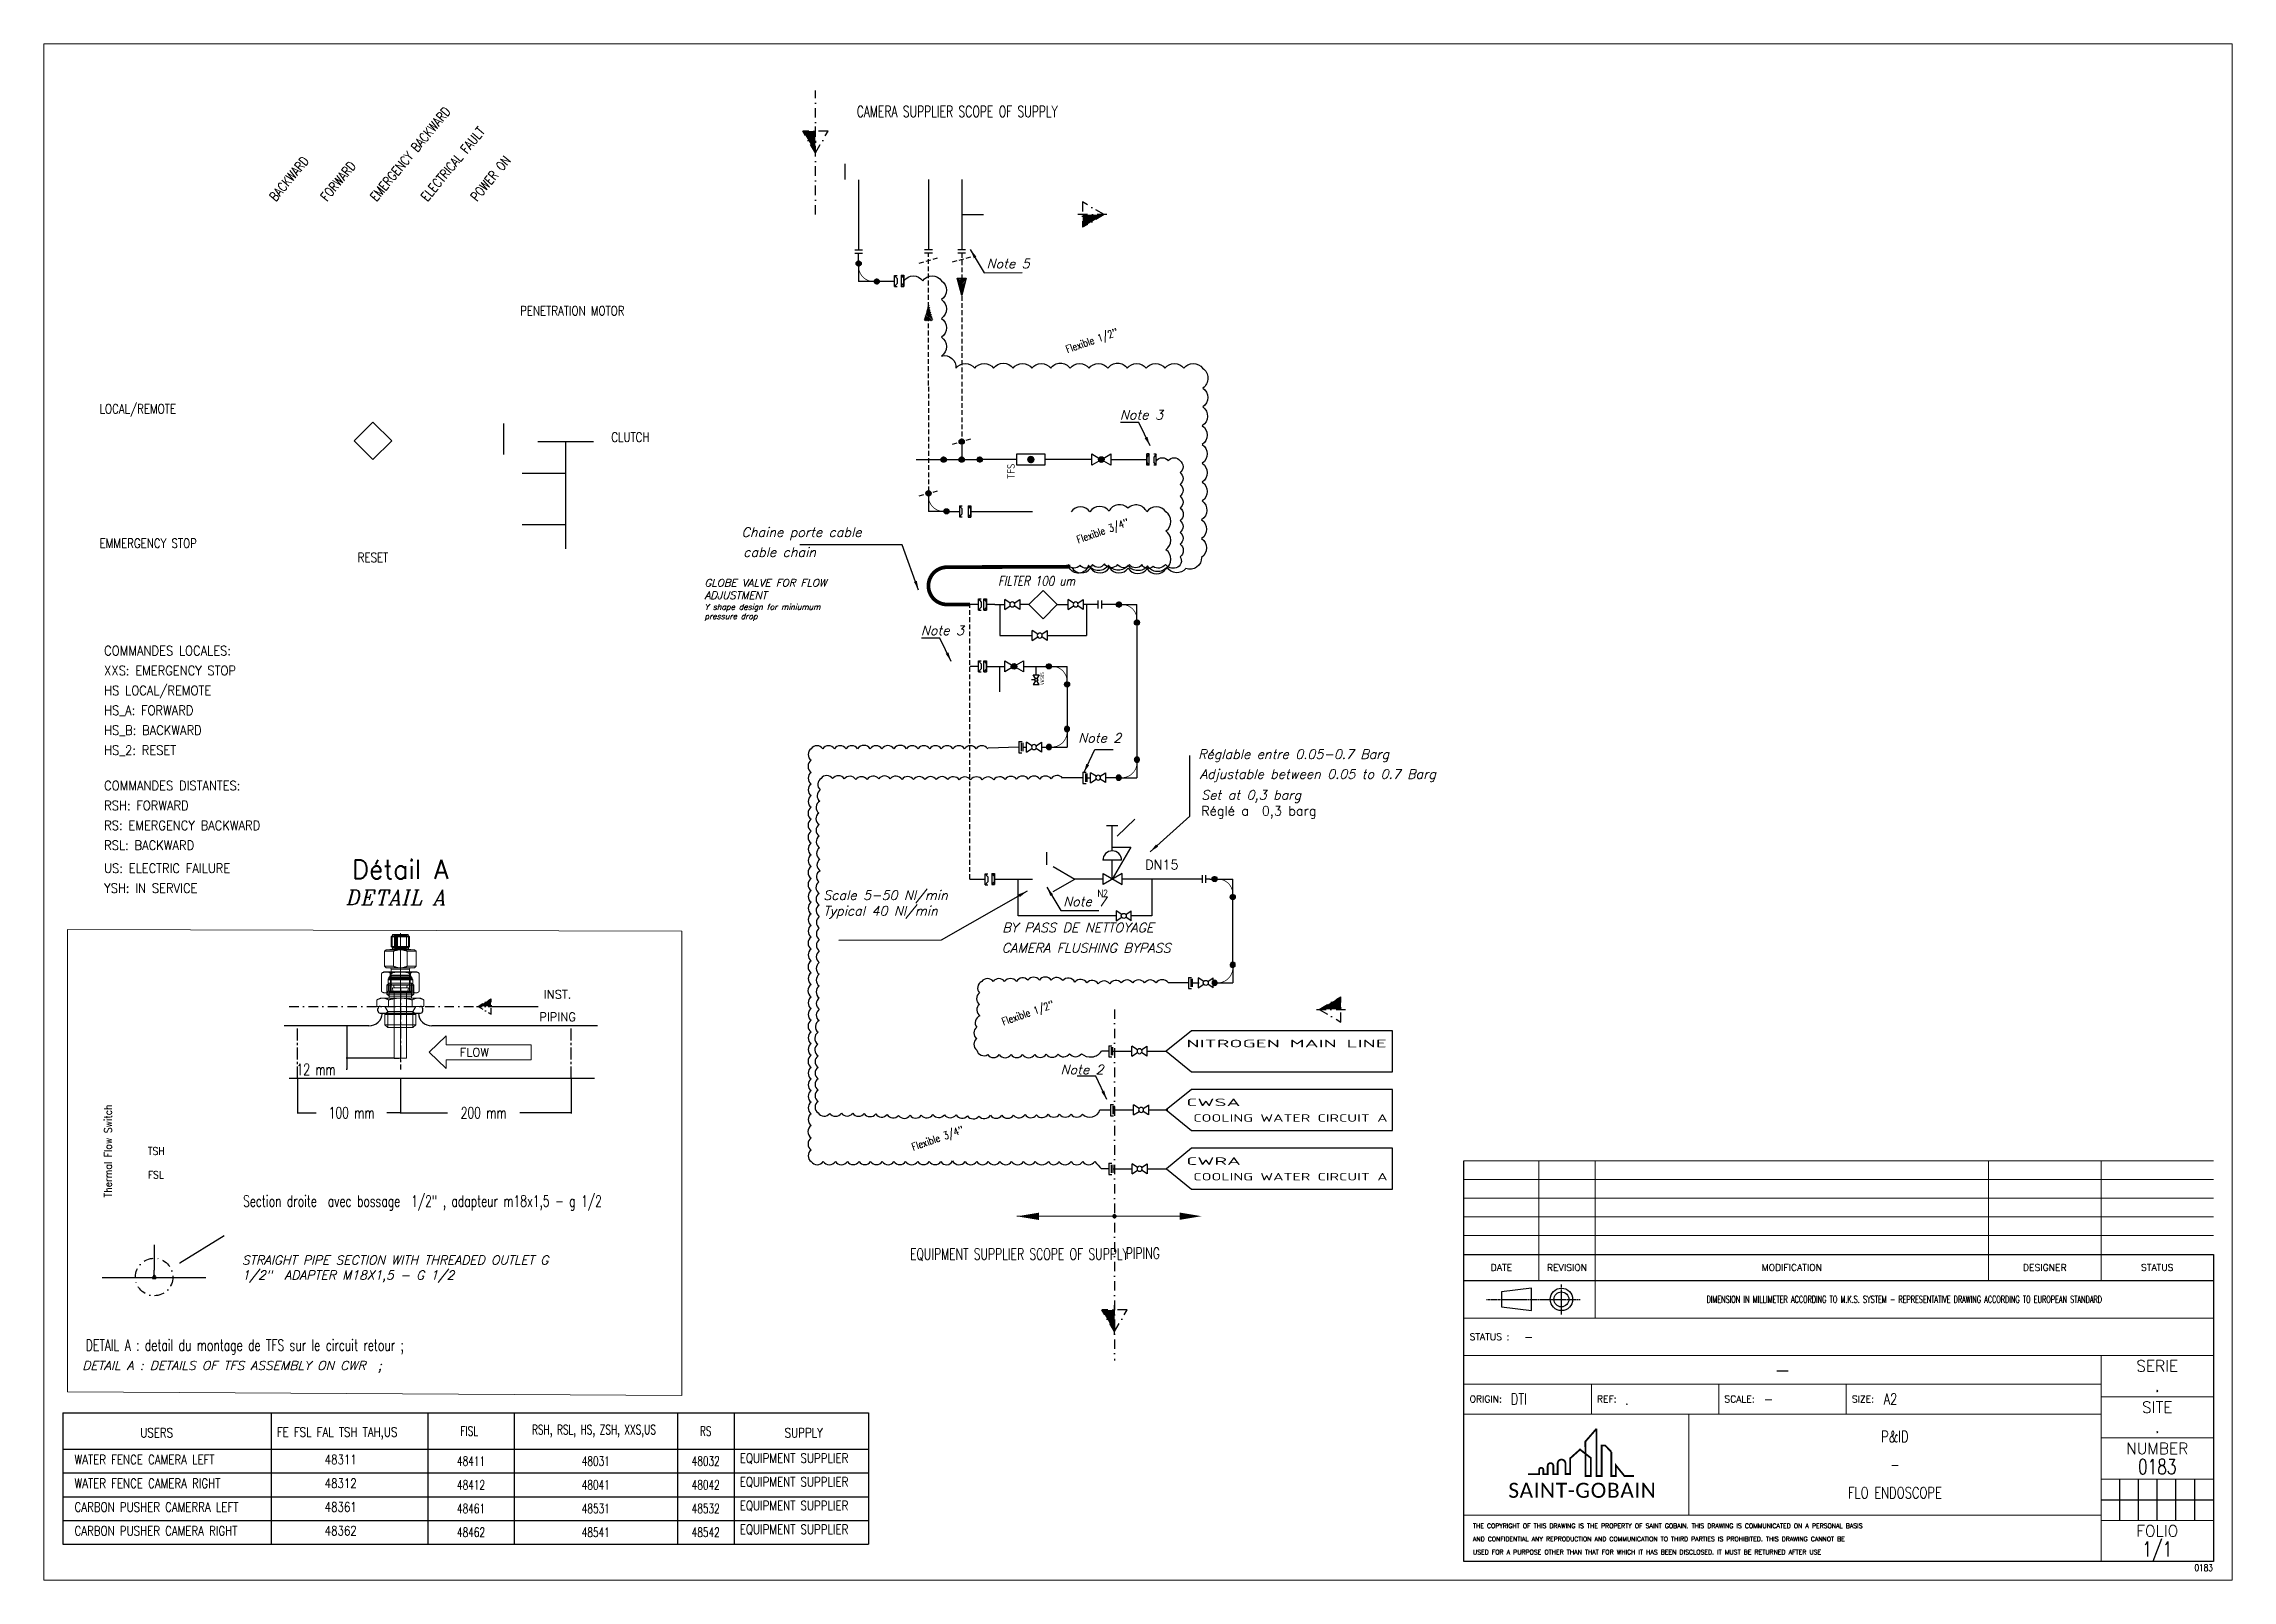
# Paper-space layout 'A1' of a CAD drawing. Header units: millimetres. Extents: x -828 to -244, y 179 to 589.
# The model-space entities are those that its viewports show. They can reach past a viewport. Long polylines and large blocks are cut down to what shows.
import ezdxf
from ezdxf.enums import TextEntityAlignment as Align

# ---------------------------------------------------------------- set-up
doc = ezdxf.new("R2010")
doc.units = ezdxf.units.MM
doc.header["$LTSCALE"] = 0.1
for name, pattern in [('AXES', [50.8, 31.75, -6.35, 6.35, -6.35]), ('CACHEX2', [19.05, 12.7, -6.35]), ('TIRETPTX2', [50.8, 25.4, -12.7, 0, -12.7])]:
    doc.linetypes.add(name, pattern=pattern)
for name, color, linetype in [('4', 3, 'Continuous'), ('Annotation', 7, 'Continuous'), ('AXES', 3, 'AXES'), ('BATTERY LIMIT', 3, 'TIRETPTX2'), ('DM', 7, 'Continuous'), ('EQUIPEMENT', 5, 'Continuous'), ('FITTS', 1, 'Continuous'), ('N2', 40, 'Continuous'), ('N° de vanne', 3, 'Continuous'), ('PRESSURE', 5, 'Continuous'), ('SNCC', 7, 'Continuous'), ('Text', 7, 'Continuous'), ('TEXTE', 2, 'Continuous'), ('TEXTE-ANG', 2, 'Continuous'), ('TITRE', 50, 'Continuous'), ('WATER', 3, 'Continuous')]:
    doc.layers.add(name, color=color, linetype=linetype)
doc.layers.add('DESSIN', color=3, linetype='Continuous', lineweight=0)
doc.layers.add('FENETRE PAPIER', color=7, linetype='Continuous', lineweight=13, plot=False)
doc.styles.add('ITALIC', font='italic.shx', dxfattribs={"height": 1.8})
doc.styles.add('ROMANS', font='romans.shx', dxfattribs={"width": 0.7})
doc.styles.add('S1', font='SIMPLEX.shx', dxfattribs={"width": 0.9})
doc.styles.get("Standard").update_dxf_attribs({"font": 'isocp.shx'})
doc.styles.add('Tag_Instrum', font='isocp.shx', dxfattribs={"height": 2})
doc.styles.add('Text English', font='romans.shx', dxfattribs={"height": 4})
doc.dimstyles.new('ISO-25', dxfattribs={"dimtxt": 2.5, "dimasz": 2.5, "dimexe": 1.25, "dimexo": 0.625, "dimtad": 1, "dimtxsty": 'Standard', "dimcen": 2.5, "dimadec": 0, "dimazin": 0, "dimtfac": 1, "dimtmove": 0, "dimatfit": 3, "dimfxl": 1, "dimarcsym": 0})
doc.dimstyles.get("Standard").update_dxf_attribs({"dimtxt": 0.18, "dimasz": 0.18, "dimexe": 0.18, "dimexo": 0.0625, "dimgap": 0.09, "dimtad": 0, "dimtih": 1, "dimtoh": 1, "dimdec": 1, "dimzin": 0, "dimdsep": 46, "dimtxsty": 'ROMANS', "dimcen": 0.09, "dimadec": 0, "dimazin": 0, "dimtfac": 1, "dimtdec": 1, "dimtofl": 0, "dimtmove": 2, "dimatfit": 3, "dimfxl": 1, "dimtolj": 1, "dimarcsym": 0})

psp = doc.layouts.new('A1')

msp = doc.modelspace()

# ---------------------------------------------------------------- texts
at = {"layer": 'TEXTE'}
for s, style, p in [('Note 5', 'ITALIC', (3084.57, 1937.02)), ('Note 3', 'ITALIC', (3120.14, 1896.68)), ('Chaine porte cable', 'ITALIC', (3019.14, 1865.34)), ('cable chain', 'ITALIC', (3019.61, 1860.02)), ('Note 3', 'ITALIC', (3067.04, 1839.15)), ('Note 2', 'ITALIC', (3109.03, 1810.44)), ('Réglable entre 0.05-0.7 Barg', 'ITALIC', (3140.98, 1806.12)), ('Adjustable between 0.05 to 0.7 Barg', 'ITALIC', (3141.46, 1800.8)), ('Set at 0,3 barg', 'ITALIC', (3141.81, 1795.23)), ('Réglé a  0,3 barg', 'ROMANS', (3141.81, 1790.99)), ('Note 7', 'ITALIC', (3105.01, 1766.81)), ('BY PASS DE NETTOYAGE', 'ITALIC', (3088.73, 1759.84)), ('CAMERA FLUSHING BYPASS', 'ITALIC', (3088.58, 1754.41)), ('Note 2', 'ITALIC', (3104.31, 1721.95))]:
    msp.add_text(s, height=2.5, dxfattribs=dict(at, style=style)).set_placement(p)
at = {"layer": 'TEXTE', "style": 'ITALIC', "width": 0.8}
msp.add_text('FILTER 100 um', height=2.5, dxfattribs=at).set_placement((3087.61, 1852.34))
at = {"layer": 'TEXTE', "style": 'ROMANS'}
for s, p in [('INST.', (2970.06, 1742.12)), ('PIPING', (2970.06, 1736.14)), ('FLOW', (2947.85, 1726.7))]:
    msp.add_text(s, height=2.25, dxfattribs=at).set_placement(p, align=Align.CENTER)
at = {"layer": 'TEXTE', "char_height": 2.5, "attachment_point": 1, "style": 'ITALIC'}
for s, insert, width in [('{\\H0.8x;GLOBE VALVE FOR FLOW ADJUSTMENT\\P\\H0.75x;Y shape design for miniumum pressure drop}', (3009.28, 1854.09), 39.9463), ('Scale 5-50 Nl/min\\PTypical 40 Nl/min', (3040.96, 1770.98), 47.5324)]:
    msp.add_mtext(s, dxfattribs=dict(at, insert=insert, width=width))
at = {"layer": 'TEXTE-ANG'}
for s, height, rotation, style, width, p in [('EMERGENCY BACKWARD', 2.5, 50.31116, 'ROMANS', 0.8, (2921.71, 1954.68)), ('ELECTRICAL FAULT', 2.5, 50.31116, 'ROMANS', 0.8, (2935.29, 1954.68)), ('BACKWARD', 2.5, 50.31116, 'ROMANS', 0.8, (2894.86, 1954.68)), ('FORWARD', 2.5, 50.31116, 'ROMANS', 0.8, (2908.5, 1954.68)), ('POWER ON', 2.5, 50.31116, 'ROMANS', 0.8, (2948.56, 1954.68)), ("Flexible 1/2'' ", 2, 19.37497, 'ROMANS', 0.8, (3106.1, 1914.38)), ("Flexible 3/4'' ", 2, 19.37497, 'ROMANS', 0.8, (3109.02, 1863.6)), ("Flexible 1/2'' ", 2, 19.37497, 'ROMANS', 0.8, (3089.03, 1734.96)), ('Thermal Flow Switch', 2, 90, 'S1', 0.9, (2851.08, 1689.1))]:
    msp.add_text(s, height=height, rotation=rotation, dxfattribs=dict(at, style=style, width=width)).set_placement(p)
for s, height, style, width, p in [('PENETRATION MOTOR', 2.5, 'ROMANS', 0.8, (2960.06, 1924.44)), ('LOCAL/REMOTE', 2.5, 'ROMANS', 0.8, (2847.83, 1898.27)), ('CLUTCH', 2.5, 'ROMANS', 0.8, (2984.38, 1890.69)), ('EMMERGENCY STOP', 2.5, 'ROMANS', 0.8, (2847.83, 1862.39)), ('RESET', 2.5, 'ROMANS', 0.8, (2916.72, 1858.59)), ('COMMANDES LOCALES:', 2.5, 'ROMANS', 0.9, (2849.06, 1833.73)), ('XXS: EMERGENCY STOP', 2.5, 'ROMANS', 0.9, (2849.06, 1828.42)), ('HS LOCAL/REMOTE', 2.5, 'ROMANS', 0.9, (2849.06, 1823.12)), ('HS_A: FORWARD', 2.5, 'ROMANS', 0.9, (2849.06, 1817.81)), ('HS_B: BACKWARD', 2.5, 'ROMANS', 0.9, (2849.06, 1812.5)), ('HS_2: RESET', 2.5, 'ROMANS', 0.9, (2849.06, 1807.19)), ('COMMANDES DISTANTES:', 2.5, 'ROMANS', 0.9, (2849.06, 1797.72)), ('RSH: FORWARD', 2.5, 'ROMANS', 0.9, (2849.06, 1792.41)), ('RS: EMERGENCY BACKWARD', 2.5, 'ROMANS', 0.9, (2849.06, 1787.1)), ('RSL: BACKWARD', 2.5, 'ROMANS', 0.9, (2849.06, 1781.8)), ('US: ELECTRIC FAILURE', 2.5, 'ROMANS', 0.9, (2849.06, 1775.66)), ('YSH: IN SERVICE', 2.5, 'ROMANS', 0.9, (2849.06, 1770.35)), ('TSH', 2, 'S1', 0.9, (2860.72, 1700.46)), ('FSL', 2, 'S1', 0.9, (2860.72, 1694.1))]:
    msp.add_text(s, height=height, dxfattribs=dict(at, style=style, width=width)).set_placement(p)
at = {"layer": 'TEXTE-ANG', "style": 'ROMANS'}
msp.add_text('DN15', height=2.5, dxfattribs=at).set_placement((3126.87, 1776.63))
at = {"layer": 'TEXTE-ANG', "style": 'ITALIC'}
msp.add_text('DETAIL A', height=4, dxfattribs=at).set_placement((2927.16, 1767.15), align=Align.CENTER)
at = {"layer": 'TEXTE-ANG', "lineweight": -3, "style": 'ROMANS', "width": 0.8}
for s, p in [('USERS', (2858.69, 1625.04)), ('FE FSL FAL TSH TAH,US', (2895.15, 1625.21)), ('SUPPLY', (3030.65, 1625.03)), ('WATER FENCE CAMERA LEFT', (2841.15, 1617.87)), ('48311', (2907.9, 1617.89)), ('EQUIPMENT SUPPLIER', (3018.68, 1618.26)), ('WATER FENCE CAMERA RIGHT', (2841.15, 1611.54)), ('48312', (2907.9, 1611.56)), ('EQUIPMENT SUPPLIER', (3018.68, 1611.93)), ('CARBON PUSHER CAMERRA LEFT', (2841.15, 1605.21)), ('48361', (2907.9, 1605.22)), ('EQUIPMENT SUPPLIER', (3018.68, 1605.59)), ('CARBON PUSHER CAMERA RIGHT', (2841.15, 1598.87)), ('48362', (2907.9, 1598.89)), ('EQUIPMENT SUPPLIER', (3018.68, 1599.26))]:
    msp.add_text(s, height=2.5, dxfattribs=at).set_placement(p)
at = {"layer": 'TEXTE-ANG', "attachment_point": 1}
for s, insert, char_height, width, style in [('CAMERA SUPPLIER SCOPE OF SUPPLY', (3049.87, 1980.37), 3, 60.7357, 'ROMANS'), ('\\A1;\\pxt25;Section droite  avec bossage  1/2" , adapteur m18x1,5 - g 1/2', (2886.12, 1689.61), 3, 90.5364, 'ROMANS'), ('EQUIPMENT SUPPLIER SCOPE OF SUPPLY', (3064.12, 1675.47), 3, 60.7357, 'ROMANS'), ('PIPING', (3121.67, 1675.68), 3, 60.7357, 'ROMANS'), ('DETAIL A : detail du montage de TFS sur le circuit retour ;', (2844.18, 1651.15), 3, 148.4755, 'ROMANS'), ('DETAIL A : DETAILS OF TFS ASSEMBLY ON CWR  ; ', (2843.23, 1645.43), 2.4, 130.3805, 'ITALIC')]:
    msp.add_mtext(s, dxfattribs=dict(at, insert=insert, char_height=char_height, width=width, style=style))
at = {"layer": 'TEXTE-ANG', "color": 2, "insert": (2885.82, 1673.56), "char_height": 2.4, "width": 97.4044, "attachment_point": 1, "style": 'ITALIC'}
msp.add_mtext('\\A1;STRAIGHT PIPE SECTION WITH THREADED OUTLET G 1/2"  ADAPTER M18X1,5 - G 1/2', dxfattribs=at)
at = {"layer": 'TEXTE-ANG', "lineweight": -3, "char_height": 2.5, "attachment_point": 5, "style": 'ROMANS'}
for s, insert, width in [('FISL', (2946.47, 1626.73), 22.0499), ('RSH, RSL, HS, ZSH, XXS,US', (2979.76, 1626.73), 42.5849), ('RS', (3009.58, 1626.73), 27.2124), ('48411', (2946.96, 1618.72), 23.0212), ('48031', (2980.24, 1618.72), 42.5849), ('48032', (3009.58, 1618.72), 42.5849), ('48412', (2946.96, 1612.39), 23.0212), ('48041', (2980.24, 1612.39), 42.5849), ('48042', (3009.58, 1612.39), 42.5849), ('48461', (2946.96, 1606.06), 23.0212), ('48531', (2980.24, 1606.06), 42.5849), ('48532', (3009.58, 1606.06), 42.5849), ('48462', (2946.96, 1599.72), 23.0212), ('48541', (2980.24, 1599.72), 42.5849), ('48542', (3009.58, 1599.72), 42.5849)]:
    msp.add_mtext(s, dxfattribs=dict(at, insert=insert, width=width))
at = {"layer": 'TITRE', "style": 'ROMANS'}
msp.add_text('Détail A', height=5, dxfattribs=at).set_placement((2928.07, 1774.14), align=Align.CENTER)
at = {"layer": 'WATER', "style": 'ROMANS', "width": 0.8}
msp.add_text("Flexible 3/4'' ", height=2, rotation=19.37497, dxfattribs=at).set_placement((3064.97, 1701.53))

# ---------------------------------------------------------------- blocks, each defined once
blk = doc.blocks.new('Frame label_block')
at = {"lineweight": -2}
for p, q in [((-200, 81.97), (-200, 106.97)), ((-200, 74.97), (0, 74.97))]:
    blk.add_line(p, q, dxfattribs=at)
at = {"color": 1}
for p, q in [((-182, 72.97), (-190, 71.97)), ((-190, 71.97), (-190, 67.97)), ((-182, 66.97), (-182, 72.97)), ((-190, 67.97), (-182, 66.97))]:
    blk.add_line(p, q, dxfattribs=at)
at = {"color": 1, "linetype": 'AXES', "ltscale": 0.1}
for p, q in [((-174, 65.97), (-174, 73.97)), ((-194, 69.97), (-169, 69.97))]:
    blk.add_line(p, q, dxfattribs=at)
at = {"lineweight": -2, "ltscale": 6}
blk.add_lwpolyline([(-200, 81.97), (0, 81.97), (0, 0), (-200, 0)], close=True, dxfattribs=at)
at = {"color": 10, "const_width": 0.48}
blk.add_lwpolyline([(-167.6, 28.78), (-166.16, 27.66), (-166.16, 22.84), (-167.58, 22.84), (-167.6, 32.03), (-164.63, 35.45)], dxfattribs=at)
at = {"color": 20, "const_width": 0.48}
blk.add_lwpolyline([(-164.63, 35.45), (-164.63, 22.84), (-163.24, 22.84), (-163.24, 30.99), (-162.34, 30.99), (-160.66, 29.27)], dxfattribs=at)
at = {"color": 232, "const_width": 0.48}
blk.add_lwpolyline([(-170.36, 28.71), (-169.03, 29.9), (-167.6, 28.78)], dxfattribs=at)
at = {"color": 30, "const_width": 0.48}
blk.add_lwpolyline([(-160.66, 29.27), (-160.66, 22.84), (-159.48, 22.84), (-159.48, 25.7), (-157.19, 22.84), (-154.62, 22.84)], dxfattribs=at)
at = {"color": 131}
blk.add_lwpolyline([(-182.95, 23.34, 0.48, 0.48, 0), (-179.96, 23.34, 0.48, 0.48, 0), (-179.96, 24.46, 0.48, 0.48, -0.413907), (-179.39, 25.03, 0, 0, 0)], format="xyseb", dxfattribs=at)
at = {"color": 140, "const_width": 0.48}
blk.add_lwpolyline([(-176.9, 26.27, 0.413907), (-177.65, 25.52), (-177.65, 23.34), (-178.83, 23.34), (-178.83, 24.46, 0.413907), (-179.39, 25.03)], format="xyb", dxfattribs=at)
at = {"color": 152, "const_width": 0.48}
blk.add_lwpolyline([(-173.96, 27.22, 0.414214), (-175, 26.19), (-175, 23.34), (-176.14, 23.34), (-176.14, 25.52, 0.413907), (-176.9, 26.27)], format="xyb", dxfattribs=at)
at = {"color": 184, "const_width": 0.48}
blk.add_lwpolyline([(-170.36, 28.71), (-171.68, 27.52), (-171.68, 23.35), (-172.93, 23.35), (-172.93, 26.19, 0.414214), (-173.96, 27.22)], format="xyb", dxfattribs=at)
at = {"color": 1}
for radius in [3, 2]:
    blk.add_circle((-174, 69.97), radius, dxfattribs=at)
at = {"layer": 'DESSIN'}
for p, q in [((0, 106.97), (-200, 106.97)), ((-180, 106.97), (-180, 74.97)), ((-165, 106.97), (-165, 64.97)), ((-60, 106.97), (-60, 74.97)), ((-30, 106.97), (-30, 74.97)), ((0, 101.97), (-200, 101.97)), ((0, 96.97), (-200, 96.97)), ((0, 91.97), (-200, 91.97)), ((0, 86.97), (-200, 86.97)), ((-200, 64.97), (0, 64.97)), ((-200, 55.03), (0, 55.03)), ((-30, 0), (-30, 55)), ((-30, 47.37), (-200, 47.37)), ((-166, 39.37), (-166, 47.37)), ((-132, 39.37), (-132, 47.37)), ((-98, 39.37), (-98, 47.37)), ((-30, 44), (0, 44)), ((-30, 39.37), (-200, 39.37)), ((-140, 12.37), (-140, 39.37)), ((-30, 33), (0, 33)), ((-30, 22), (0, 22)), ((-200, 12.37), (-30, 12.37)), ((-30, 11), (0, 11))]:
    blk.add_line(p, q, dxfattribs=at)
at = {"layer": 'DESSIN', "linetype": 'ByBlock', "lineweight": -2}
for p, q in [((-25, 11), (-25, 22)), ((-20, 11), (-20, 22)), ((-15, 11), (-15, 22)), ((-10, 11), (-10, 22)), ((-5, 11), (-5, 22)), ((-30, 16.5), (0, 16.5))]:
    blk.add_line(p, q, dxfattribs=at)
at = {"color": 1, "style": 'ROMANS'}
for s, height, p in [('DATE', 1.8, (-190, 78.47)), ('REVISION', 1.8, (-172.5, 78.47)), ('MODIFICATION', 1.8, (-112.5, 78.47)), ('DESIGNER', 1.8, (-45, 78.47)), ('STATUS', 1.8, (-15, 78.47)), ('SERIE', 3, (-15, 52.2)), ('SITE', 3, (-15, 41.17)), ('NUMBER', 3, (-15, 30.17)), ('FOLIO', 3, (-15, 8.17))]:
    blk.add_text(s, height=height, dxfattribs=at).set_placement(p, align=Align.MIDDLE_CENTER)
at = {"color": 1, "style": 'ROMANS', "width": 0.7}
blk.add_text('DIMENSION IN MILLIMETER ACCORDING TO M.K.S. SYSTEM - REPRESENTATIVE DRAWING ACCORDING TO EUROPEAN STANDARD', height=1.8, dxfattribs=at).set_placement((-82.5, 69.97), align=Align.MIDDLE_CENTER)
at = {"color": 1, "style": 'ROMANS'}
for s, height, p in [('STATUS :', 1.8, (-198.5, 60)), ('ORIGIN:', 1.8, (-198.5, 43.37)), ('REF:', 1.8, (-164.5, 43.37)), ('SCALE:', 1.8, (-130.5, 43.37)), ('SIZE:', 1.8, (-96.5, 43.37)), ('THE COPYRIGHT OF THIS DRAWING IS THE PROPERTY OF SAINT GOBAIN. THIS DRAWING IS COMMUNICATED ON A PERSONAL BASIS', 1.2, (-197.61, 9.53)), ('AND CONFIDENTIAL ANY REPRODUCTION AND COMMUNICATION TO THIRD PARTIES IS PROHIBITED. THIS DRAWING CANNOT BE', 1.2, (-197.61, 6.03)), ('USED FOR A PURPOSE OTHER THAN THAT FOR WHICH IT HAS BEEN DISCLOSED. IT MUST BE RETURNED AFTER USE', 1.2, (-197.61, 2.53))]:
    blk.add_text(s, height=height, dxfattribs=at).set_placement(p, align=Align.MIDDLE_LEFT)
at = {"insert": (-188.17, 21.02), "char_height": 4, "attachment_point": 1}
blk.add_mtext_dynamic_manual_height_columns('{\\fCalibri|b0|i0|c0|p34;\\T1.05;\\C152;SAINT-GOBAIN}', width=49.8096, gutter_width=10, heights=[0], dxfattribs=at)
at = {"color": 1, "style": 'ROMANS', "width": 0.75, "flags": 8}
blk.add_attdef('#(TargetObject.Status)', text='', height=3, dxfattribs=at).set_placement((-184, 60), align=Align.MIDDLE_LEFT)
at = {"color": 1, "style": 'ROMANS'}
blk.add_attdef('#(TargetObject.MainTitle)', text='', height=4, dxfattribs=at).set_placement((-115, 51.2), align=Align.MIDDLE_CENTER)
at = {"color": 1, "style": 'ROMANS', "width": 0.75}
for tag, height, p in [('#(TargetObject.Serie)', 4, (-15, 47.33)), ('#(TargetObject.TitleL1)', 3, (-85, 33.37)), ('#(TargetObject.Site)', 4, (-15, 36.33)), ('#(TargetObject.TitleL2)', 3, (-85, 25.87)), ('#(TargetObject.Number)', 4, (-15, 25.33)), ('#(TargetObject.TitleL3)', 3, (-85, 18.37)), ('#(TargetObject.Folio)', 4, (-15, 3.33))]:
    blk.add_attdef(tag, text='', height=height, dxfattribs=at).set_placement(p, align=Align.MIDDLE_CENTER)
for tag, p in [('#(TargetObject.Origin)', (-187.5, 43.37)), ('#(TargetObject.Reference)', (-157, 43.37)), ('#(TargetObject.Scale)', (-120, 43.37)), ('#(TargetObject.Size)', (-88, 43.37))]:
    blk.add_attdef(tag, text='', height=3, dxfattribs=at).set_placement(p, align=Align.MIDDLE_LEFT)
at = {"color": 1, "style": 'ROMANS', "width": 0.8}
blk.add_attdef('#(Drawing.General.PnID)', text='', height=1.8, dxfattribs=at).set_placement((-0.14, -2.54), align=Align.RIGHT)
blk = doc.blocks.new('INTERLOCK')
blk.add_lwpolyline([(-5, 0), (0, -5), (5, 0), (0, 5)], close=True)
at = {"flags": 1}
for tag, p in [('DESC', (-4.94, -8.02)), ('COM1', (-4.94, -11.44)), ('COM2', (-4.94, -15.24))]:
    blk.add_attdef(tag, p, '', height=2, dxfattribs=at)
blk = doc.blocks.new('INSTRUM_VALVE')
for p, q in [((0, 0.83), (0, -0.83)), ((0.9, 0.23), (0, 0.82)), ((1.59, 0.23), (2.5, 0.83)), ((2.5, -0.84), (2.5, 0.83)), ((0, -0.83), (0.9, -0.23)), ((2.5, -0.84), (1.59, -0.23))]:
    blk.add_line(p, q)
blk.add_circle((1.24, 0), 0.417)
blk.add_attdef('FLUID', text='', height=1.25).set_placement((0.43, -1.95), align=Align.MIDDLE_RIGHT)
blk.add_attdef('NUM', text='', height=1.25).set_placement((0.87, -1.95), align=Align.MIDDLE_LEFT)
at = {"flags": 1}
for tag, p in [('COM1', (-4.43, -5.57)), ('COM2', (-4.4, -8.86))]:
    blk.add_attdef(tag, p, '', height=1.25, dxfattribs=at)
blk = doc.blocks.new('RaccordHydro2')
at = {"layer": 'WATER'}
for p, q in [((925.4, 330.44), (925.4, 327.44)), ((925.4, 330.44), (926.1, 329.6)), ((925.4, 330.44), (926.1, 330.44)), ((925.4, 327.44), (926.1, 328.27)), ((925.4, 327.44), (926.1, 327.44)), ((926.1, 327.44), (926.1, 330.44)), ((926.1, 330.44), (926.1, 327.44)), ((926.1, 328.27), (926.1, 329.6))]:
    blk.add_line(p, q, dxfattribs=at)
blk = doc.blocks.new('BALL_VALVE')
for p, q in [((0, 1.5), (1.9, 0.4)), ((0, -1.5), (0, 1.5)), ((5, 1.5), (3.1, 0.4)), ((5, -1.5), (5, 1.5)), ((1.9, -0.4), (0, -1.5)), ((3.1, -0.4), (5, -1.5))]:
    blk.add_line(p, q)
blk.add_circle((2.5, 0), 0.75)
blk.add_attdef('FLUID', text='', height=2).set_placement((1.2, -3.6), align=Align.MIDDLE_RIGHT)
at = {"flags": 1}
for tag, p in [('COM1', (-3.7, -7.3)), ('COM2', (-3.6, -10.5))]:
    blk.add_attdef(tag, p, '', height=2, dxfattribs=at)
blk.add_attdef('NUM', text='', height=2).set_placement((1.7, -3.6), align=Align.MIDDLE_LEFT)
blk = doc.blocks.new('N°vanne')
at = {"layer": 'N° de vanne', "width": 0.8}
blk.add_attdef('V0001', (-3.3, 2.5), '', height=2, dxfattribs=at)
blk = doc.blocks.new('O5')
for p, q in [((0, 7.22), (-3.38, 1.45)), ((0, 7.93), (0, 0)), ((0, 7.22), (3.38, 1.45)), ((-3.38, 1.45), (3.38, 1.45))]:
    blk.add_line(p, q)
blk.add_solid([(-0.01, 7.25), (-0.01, 1.44), (3.39, 1.44), (-0.01, 1.44)])
blk = doc.blocks.new('RaccordHydro3')
for p, q in [((3039.78, 1746.21), (3039.78, 1749.21)), ((3039.78, 1749.21), (3040.48, 1748.37)), ((3039.78, 1749.21), (3040.48, 1749.21)), ((3039.78, 1746.21), (3040.48, 1747.04)), ((3039.78, 1746.21), (3040.48, 1746.21)), ((3040.48, 1748.37), (3040.48, 1747.04))]:
    blk.add_line(p, q)
blk = doc.blocks.new('CamlokType')
for p, q in [((3072.84, 1706.09), (3072.84, 1703.09)), ((3072.84, 1706.09), (3073.7, 1706.09)), ((3073.51, 1705.7), (3073.51, 1703.53)), ((3073.89, 1705.7), (3073.89, 1703.53)), ((3072.84, 1703.09), (3073.69, 1703.09))]:
    blk.add_line(p, q)
blk = doc.blocks.new('Union')
for p, q in [((3004.54, 1686), (3004.54, 1688.09)), ((3005.47, 1686), (3005.47, 1688.09))]:
    blk.add_line(p, q)
blk = doc.blocks.new('GLOBE_VALVE')
for points in [[(1.86, -0.39), (0, -1.5), (0, 1.5), (1.86, 0.39)], [(3.14, 0.39), (5, 1.5), (5, -1.5), (3.14, -0.39)]]:
    blk.add_lwpolyline(points)
at = {"const_width": 0.75}
blk.add_lwpolyline([(2.5, -0.38, -0.414214), (2.12, 0, -0.414214), (2.5, 0.38, -0.414214), (2.88, 0, -0.414214), (2.5, -0.38, -16.210405)], format="xyb", dxfattribs=at)
blk.add_circle((2.5, 0), 0.75)
at = {"layer": 'Text', "style": 'Text English'}
for tag, p in [('DIA', (0, -8)), ('FLUID', (0, -11)), ('DESC', (0, -14))]:
    blk.add_attdef(tag, text='', height=2, dxfattribs=at).set_placement(p, align=Align.MIDDLE_LEFT)
at = {"layer": 'Text', "style": 'Text English', "flags": 1}
for tag, p in [('COM1', (0, -17)), ('COM2', (0, -20))]:
    blk.add_attdef(tag, text='', height=2, dxfattribs=at).set_placement(p, align=Align.MIDDLE_LEFT)
blk = doc.blocks.new('RaccordHydro1')
for p, q in [((3035.7, 1746.28), (3035.7, 1743.28)), ((3035.7, 1746.28), (3036.4, 1745.44)), ((3035.7, 1746.28), (3036.4, 1746.28)), ((3036.4, 1743.28), (3036.4, 1746.28)), ((3036.4, 1746.28), (3036.4, 1743.28)), ((3035.7, 1743.28), (3036.4, 1744.12)), ((3035.7, 1743.28), (3036.4, 1743.28)), ((3036.4, 1744.12), (3036.4, 1745.44))]:
    blk.add_line(p, q)
blk = doc.blocks.new('A$C5BF8101C')
at = {"layer": 'FITTS'}
h = blk.add_hatch(dxfattribs=at)
h.set_pattern_fill('_USER', color=256, scale=0.1, angle=45, style=0, double=1, pattern_type=0)
h.set_pattern_definition([(45, (-3019.86472, -1774.12963), (-0.070710678, 0.070710678), []), (135, (-3019.86472, -1774.12963), (-0.070710678, -0.070710678), [])])
h.paths.add_polyline_path([(1.37, 5.49, 1), (0, 5.49, 1)])
h = blk.add_hatch(dxfattribs=at)
h.set_pattern_fill('_USER', color=256, scale=0.1, angle=45, style=0, double=1, pattern_type=0)
h.set_pattern_definition([(45, (-3015.03172, -1778.9393), (-0.070710678, 0.070710678), []), (135, (-3015.03172, -1778.9393), (-0.070710678, -0.070710678), [])])
h.paths.add_polyline_path([(6.2, 0.68, 1), (4.83, 0.68, 1)])
at = {"layer": '4'}
for p in [(0.68, 5.49), (5.52, 0.68)]:
    blk.add_line(p, (5.52, 5.49), dxfattribs=at)
at = {"layer": 'FITTS', "const_width": 0.193}
blk.add_lwpolyline([(5.52, 0.68), (5.52, 1.49, 0.414217), (1.52, 5.49), (0.68, 5.49)], format="xyb", dxfattribs=at)
at = {"layer": 'FITTS'}
for centre in [(0.68, 5.49), (5.52, 0.68)]:
    blk.add_circle(centre, 0.685, dxfattribs=at)
blk = doc.blocks.new('GATE_VALVE_OPEN')
for p, q in [((5, 1.5), (0, -1.5)), ((0, 1.5), (5, -1.5)), ((0, -1.5), (0, 1.5)), ((5, -1.5), (5, 1.5))]:
    blk.add_line(p, q)
blk.add_attdef('FLUID', text='', height=2).set_placement((1.21, -3.79), align=Align.MIDDLE_RIGHT)
at = {"flags": 1}
for tag, p in [('COM1', (-3.66, -7.41)), ('COM2', (-3.62, -10.69))]:
    blk.add_attdef(tag, p, '', height=2, dxfattribs=at)
blk.add_attdef('NUM', text='', height=2).set_placement((1.65, -3.79), align=Align.MIDDLE_LEFT)
blk = doc.blocks.new('SELF_CONTROL2')
for p, q in [((0, 7.5), (0, 8.5)), ((0, 8.5), (5, 8.5)), ((5, 8.5), (0, 0)), ((2.5, 5), (-2.5, 5)), ((0, 0), (0, 5))]:
    blk.add_line(p, q)
blk.add_arc((0, 5), 2.5, 0, 180)
blk = doc.blocks.new('A$C6E0F4698')
for p, q in [((3, 0.7), (0, 0.7)), ((0, 0.7), (0.84, 0)), ((0, 0.7), (0, 0)), ((0, 0), (3, 0)), ((3, 0), (0, 0)), ((0.84, 0), (2.16, 0)), ((3, 0.7), (2.16, 0)), ((3, 0.7), (3, 0))]:
    blk.add_line(p, q)
blk = doc.blocks.new('LINK_LEFT-DOWN')
blk.add_lwpolyline([(60.33, 5.48), (6.73, 5.48), (0, 0), (6.73, -5.48), (60.33, -5.48)], close=True)
at = {"layer": 'TEXTE', "style": 'Tag_Instrum'}
for tag, width, p, p2 in [('                    TEXTE1', 2.183806, (5.34, 1.05), (58.84, 1.05)), ('                    TEXTE2', 2.071448, (7.21, -3.11), (59.03, -3.11))]:
    blk.add_attdef(tag, text='', height=2, dxfattribs=dict(at, width=width)).set_placement(p, p2, align=Align.FIT)
blk = doc.blocks.new('FSL')
blk.add_hatch(color=256).paths.add_polyline_path([(1, 3.75, 1), (-1, 3.75, 1)])
blk.add_lwpolyline([(-1.5, 7.5), (1.5, 7.5), (1.5, 0), (-1.5, 0)], close=True)
at = {"layer": 'TEXTE', "style": 'Tag_Instrum'}
for tag, p in [('DIA', (-2.5, -8)), ('FLUID', (-2.5, -11)), ('DESC', (-2.5, -14))]:
    blk.add_attdef(tag, text='', height=2, dxfattribs=at).set_placement(p, align=Align.MIDDLE_LEFT)
at = {"layer": 'TEXTE', "style": 'Tag_Instrum', "flags": 1}
for tag, p in [('COM1', (-2.5, -17)), ('COM2', (-2.5, -20))]:
    blk.add_attdef(tag, text='', height=2, dxfattribs=at).set_placement(p, align=Align.MIDDLE_LEFT)
blk = doc.blocks.new('*D27')
at = {"layer": 'Defpoints', "color": 0, "transparency": 16777216}
for p in [(2928.1, 1720.81), (2973.68, 1720.81), (2928.1, 1711.68)]:
    blk.add_point(p, dxfattribs=at)
at = {"layer": 'TEXTE', "color": 0, "lineweight": -2, "transparency": 16777216}
for p, q in [((2928.1, 1720.74), (2928.1, 1711.5)), ((2973.68, 1720.74), (2973.68, 1711.5)), ((2928.28, 1711.68), (2940.65, 1711.68)), ((2973.5, 1711.68), (2959.97, 1711.68))]:
    blk.add_line(p, q, dxfattribs=at)
at = {"layer": 'TEXTE', "color": 0, "transparency": 16777216}
for points in [[(2928.28, 1711.71), (2928.28, 1711.65), (2928.1, 1711.68)], [(2973.5, 1711.71), (2973.5, 1711.65), (2973.68, 1711.68)]]:
    blk.add_solid(points, dxfattribs=at)
at = {"layer": 'TEXTE', "color": 0, "transparency": 16777216, "insert": (2950.31, 1711.68), "char_height": 3, "attachment_point": 5, "style": 'ROMANS'}
blk.add_mtext('\\A1;200 mm', dxfattribs=at)
blk = doc.blocks.new('*D28')
at = {"layer": 'Defpoints', "color": 0, "transparency": 16777216}
for p in [(2900.66, 1720.81), (2928.1, 1720.81), (2900.66, 1711.68)]:
    blk.add_point(p, dxfattribs=at)
at = {"layer": 'TEXTE', "color": 0, "lineweight": -2, "transparency": 16777216}
for p, q in [((2900.66, 1720.74), (2900.66, 1711.5)), ((2928.1, 1720.74), (2928.1, 1711.5)), ((2900.84, 1711.68), (2905.63, 1711.68)), ((2927.92, 1711.68), (2924.53, 1711.68))]:
    blk.add_line(p, q, dxfattribs=at)
at = {"layer": 'TEXTE', "color": 0, "transparency": 16777216}
for points in [[(2900.84, 1711.71), (2900.84, 1711.65), (2900.66, 1711.68)], [(2927.92, 1711.71), (2927.92, 1711.65), (2928.1, 1711.68)]]:
    blk.add_solid(points, dxfattribs=at)
at = {"layer": 'TEXTE', "color": 0, "transparency": 16777216, "insert": (2915.08, 1711.68), "char_height": 3, "attachment_point": 5, "style": 'ROMANS'}
blk.add_mtext('\\A1;100 mm', dxfattribs=at)
blk = doc.blocks.new('SF5200')
at = {"color": 0, "linetype": 'Continuous'}
for p, q in [((-81.2, 5.2), (-82.2, 5.2)), ((-82.2, -5.3), (-82.2, 5.2)), ((-81.9, 4), (-82.2, 4.5)), ((-73.3, 4), (-81.9, 4)), ((-81.9, -4), (-81.9, 4)), ((-80.6, 6), (-81.2, 5.4)), ((-81.2, -5.4), (-81.2, 5.4)), ((-81.2, 5.4), (-73.6, 5.4)), ((-74.2, 6), (-80.6, 6)), ((-80.6, -6), (-80.6, 6)), ((-73.5, 5.3), (-74.2, 6)), ((-74.2, -6), (-74.2, 6)), ((-72.5, 5.3), (-73.5, 5.3)), ((-73.5, -5.3), (-73.5, 5.3)), ((-73.3, -4), (-73.3, 4)), ((-72.5, -5.3), (-72.5, 5.3)), ((-72, 7), (-72.2, 7)), ((-72.2, -7), (-72.2, 7)), ((-71, 10.5), (-72, 9.5)), ((-72, -9.5), (-72, 9.5)), ((-61, 10.5), (-71, 10.5)), ((-71, 4.5), (-71, 10.5)), ((-71, 4.5), (-61, 4.5)), ((-60, 9.5), (-61, 10.5)), ((-61, 4.5), (-61, 10.5)), ((-60, -9.5), (-60, 9.5)), ((-57.3, 6), (-59, 6)), ((-59, -6), (-59, 6)), ((-57.3, -10.7), (-57.3, 10.7)), ((-55.1, 6.8), (-57.3, 6.8)), ((-55.1, 6), (-57.3, 6)), ((-56.7, 12), (-57.1, 11.2)), ((-57.1, 10.7), (-57.1, 11.2)), ((-57.1, 2.3), (-57.1, 8.4)), ((-56.7, 12), (-56.7, 12)), ((-56.7, 4.9), (-56.7, 7.1)), ((-44.7, 12.5), (-55.8, 12.5)), ((-55.8, 12.5), (-44.7, 12.5)), ((-55.8, 6), (-55.8, 6.5)), ((-44.7, 6.5), (-55.8, 6.5)), ((-55.8, 6), (-44.7, 6)), ((-55.1, -6.8), (-55.1, 6.8)), ((-53.9, 7.5), (-54.9, 6.5)), ((-54.9, -6.5), (-54.9, 6.5)), ((-54, 6), (-54.9, 6)), ((-54, -6), (-54, 6)), ((-53.9, -7.5), (-53.9, 7.5)), ((-53.2, 7.6), (-53.6, 7.6)), ((-53.6, -7.6), (-53.6, 7.6)), ((-53.1, 6.7), (-53.6, 6.7)), ((-53.6, -6.7), (-53.6, 6.7)), ((-53.2, -7.6), (-53.2, 7.6)), ((-48.6, 5.8), (-53.1, 6.7)), ((-53.1, -6.7), (-53.1, 6.7)), ((-52.4, 8.1), (-52.6, 7.8)), ((-52.6, -7.8), (-52.6, 7.8)), ((-52.4, -8.1), (-52.4, 8.1)), ((-44.6, 8.2), (-52.1, 8.2)), ((-52.1, -8.2), (-52.1, 8.2)), ((-48.6, -5.8), (-48.6, 5.8)), ((-46.7, 4.2), (-48.6, 4.6)), ((-44.6, 4.9), (-46.7, 5.3)), ((-46.7, -5.3), (-46.7, 5.3)), ((-44.7, 6), (-44.7, 6.5)), ((-43.3, 9.3), (-44.6, 8.2)), ((-44.6, -8.2), (-44.6, 8.2)), ((-43.3, 4.1), (-44.1, 4.1)), ((-44.1, -4.1), (-44.1, 4.1)), ((-43.4, 11.2), (-43.9, 12)), ((-43.9, 12), (-43.9, 12)), ((-43.9, 4.9), (-43.9, 7.1)), ((-43.4, 10.7), (-43.4, 11.2)), ((-43.4, 2.3), (-43.4, 8.4)), ((-43.3, -10.7), (-43.3, 10.7)), ((0, 4.1), (-43.3, 4.1)), ((0, -4.1), (0, 4.1)), ((-83.1, 0), (0.9, 0)), ((-82.2, -4.5), (-81.9, -4)), ((-82.2, -5.3), (-81.2, -5.3)), ((-81.9, -4), (-73.3, -4)), ((-73.3, -1.8), (-81.8, -1.8)), ((-81.8, -1.8), (-81.8, -3.2)), ((-81.8, -2), (-73.3, -2)), ((-73.3, -2.4), (-81.8, -2.4)), ((-81.8, -2.7), (-73.3, -2.7)), ((-81.8, -3.2), (-73.3, -3.2)), ((-81.2, -5.4), (-80.6, -6)), ((-81.2, -5.4), (-73.6, -5.4)), ((-80.6, -6), (-74.2, -6)), ((-74.2, -6), (-73.5, -5.3)), ((-73.5, -5.3), (-72.5, -5.3)), ((-72.2, -7), (-72, -7)), ((-72, -9.5), (-71, -10.5)), ((-71, -10.5), (-71, -4.5)), ((-61, -4.5), (-71, -4.5)), ((-71, -10.5), (-61, -10.5)), ((-61, -10.5), (-61, -4.5)), ((-61, -10.5), (-60, -9.5)), ((-59, -6), (-57.3, -6)), ((-57.3, -6), (-55.1, -6)), ((-57.3, -6.8), (-55.1, -6.8)), ((-57.1, -8.4), (-57.1, -2.3)), ((-57.1, -11.2), (-57.1, -10.7)), ((-57.1, -11.2), (-56.7, -12)), ((-56.7, -7.1), (-56.7, -4.9)), ((-56.7, -12), (-56.7, -12)), ((-55.8, -6.5), (-55.8, -6)), ((-44.7, -6), (-55.8, -6)), ((-55.8, -6.5), (-44.7, -6.5)), ((-55.8, -12.5), (-44.7, -12.5)), ((-44.7, -12.5), (-55.8, -12.5)), ((-54.9, -6), (-54, -6)), ((-54.9, -6.5), (-53.9, -7.5)), ((-53.6, -6.7), (-53.1, -6.7)), ((-53.6, -7.6), (-53.2, -7.6)), ((-53.1, -6.7), (-48.6, -5.8)), ((-52.6, -7.8), (-52.4, -8.1)), ((-52.1, -8.2), (-44.6, -8.2)), ((-48.6, -4.6), (-46.7, -4.2)), ((-46.7, -5.3), (-44.6, -4.9)), ((-44.7, -6.5), (-44.7, -6)), ((-44.6, -8.2), (-43.3, -9.3)), ((-44.1, -4.1), (-43.3, -4.1)), ((-43.9, -7.1), (-43.9, -4.9)), ((-43.9, -12), (-43.4, -11.2)), ((-43.9, -12), (-43.9, -12)), ((-43.4, -8.4), (-43.4, -2.3)), ((-43.4, -11.2), (-43.4, -10.7)), ((-43.3, -4.1), (0, -4.1))]:
    blk.add_line(p, q, dxfattribs=at)
for points in [[(-72, 0), (-72, 0.1), (-72, 0.4), (-72, 0.6), (-72, 0.7), (-72, 0.8), (-71.9, 1.1), (-71.9, 1.3), (-71.9, 1.6), (-71.8, 1.8), (-71.8, 2.1), (-71.8, 2.2), (-71.7, 2.3), (-71.7, 2.5), (-71.6, 2.8), (-71.5, 3), (-71.4, 3.3), (-71.4, 3.6), (-71.3, 3.7), (-71.3, 3.8), (-71.2, 4.1), (-71.1, 4.3), (-71, 4.5)], [(-71, 4.5), (-71.1, 4.3), (-71.2, 4.1), (-71.3, 3.8), (-71.3, 3.7), (-71.4, 3.6), (-71.4, 3.3), (-71.5, 3), (-71.6, 2.8), (-71.7, 2.5), (-71.7, 2.3), (-71.8, 2.2), (-71.8, 2.1), (-71.8, 1.8), (-71.9, 1.6), (-71.9, 1.3), (-71.9, 1.1), (-72, 0.8), (-72, 0.7), (-72, 0.6), (-72, 0.4), (-72, 0.1), (-72, 0)], [(-61, 4.5), (-60.9, 4.3), (-60.8, 4.1), (-60.7, 3.8), (-60.7, 3.7), (-60.6, 3.6), (-60.6, 3.3), (-60.5, 3), (-60.4, 2.8), (-60.3, 2.5), (-60.3, 2.3), (-60.2, 2.2), (-60.2, 2.1), (-60.2, 1.8), (-60.1, 1.6), (-60.1, 1.3), (-60.1, 1.1), (-60, 0.8), (-60, 0.7), (-60, 0.6), (-60, 0.4), (-60, 0.1), (-60, 0)], [(-60, 0), (-60, 0.1), (-60, 0.4), (-60, 0.6), (-60, 0.7), (-60, 0.8), (-60.1, 1.1), (-60.1, 1.3), (-60.1, 1.6), (-60.2, 1.8), (-60.2, 2.1), (-60.2, 2.2), (-60.3, 2.3), (-60.3, 2.5), (-60.4, 2.8), (-60.5, 3), (-60.6, 3.3), (-60.6, 3.6), (-60.7, 3.7), (-60.7, 3.8), (-60.8, 4.1), (-60.9, 4.3), (-61, 4.5)], [(-57.1, 10.7), (-57.2, 10.6), (-57.2, 10.5), (-57.2, 10.3), (-57.2, 10.3), (-57.2, 10.2), (-57.2, 10.1), (-57.2, 10), (-57.2, 9.5), (-57.2, 9.1), (-57.2, 9), (-57.2, 8.8), (-57.2, 8.8), (-57.2, 8.7), (-57.2, 8.6), (-57.2, 8.5), (-57.1, 8.4)], [(-57.1, 8.4), (-57.2, 8.5), (-57.2, 8.6), (-57.2, 8.7), (-57.2, 8.8), (-57.2, 8.8), (-57.2, 9), (-57.2, 9.1), (-57.2, 9.5), (-57.2, 10), (-57.2, 10.1), (-57.2, 10.2), (-57.2, 10.3), (-57.2, 10.3), (-57.2, 10.5), (-57.2, 10.6), (-57.1, 10.7)], [(-57.1, -2.3), (-57.2, -2.1), (-57.2, -1.9), (-57.2, -1.6), (-57.2, -1.5), (-57.2, -1.4), (-57.2, -1.1), (-57.2, -0.9), (-57.2, 0), (-57.2, 0.9), (-57.2, 1.1), (-57.2, 1.4), (-57.2, 1.5), (-57.2, 1.6), (-57.2, 1.9), (-57.2, 2.1), (-57.1, 2.3)], [(-57.1, 2.3), (-57.2, 2.1), (-57.2, 1.9), (-57.2, 1.6), (-57.2, 1.5), (-57.2, 1.4), (-57.2, 1.1), (-57.2, 0.9), (-57.2, 0), (-57.2, -0.9), (-57.2, -1.1), (-57.2, -1.4), (-57.2, -1.5), (-57.2, -1.6), (-57.2, -1.9), (-57.2, -2.1), (-57.1, -2.3)], [(-56.7, 12), (-56.8, 11.8), (-56.9, 11.3), (-57.1, 10.9), (-57.1, 10.7)], [(-57.1, 10.7), (-57.1, 10.9), (-56.9, 11.3), (-56.8, 11.8), (-56.7, 12)], [(-57.1, 8.4), (-57.1, 8.2), (-56.9, 7.7), (-56.8, 7.3), (-56.7, 7.1)], [(-56.7, 7.1), (-56.8, 7.3), (-56.9, 7.7), (-57.1, 8.2), (-57.1, 8.4)], [(-57.1, 2.3), (-57.1, 2.7), (-56.9, 3.6), (-56.8, 4.5), (-56.7, 4.9)], [(-56.7, 4.9), (-56.8, 4.5), (-56.9, 3.6), (-57.1, 2.7), (-57.1, 2.3)], [(-55.8, 12.5), (-55.8, 12.5), (-55.8, 12.5), (-55.8, 12.5), (-55.8, 12.5), (-55.9, 12.5), (-55.9, 12.5), (-55.9, 12.5), (-55.9, 12.5), (-55.9, 12.5), (-55.9, 12.5), (-55.9, 12.5), (-55.9, 12.5), (-55.9, 12.5), (-56, 12.5), (-56, 12.5), (-56, 12.5), (-56, 12.5), (-56, 12.5), (-56, 12.5), (-56, 12.5), (-56, 12.5), (-56, 12.5), (-56.1, 12.5), (-56.1, 12.5), (-56.1, 12.5), (-56.1, 12.5), (-56.1, 12.5), (-56.1, 12.5), (-56.1, 12.5), (-56.1, 12.5), (-56.1, 12.5), (-56.1, 12.5), (-56.2, 12.5), (-56.2, 12.5), (-56.2, 12.5), (-56.2, 12.5), (-56.2, 12.5), (-56.2, 12.5), (-56.2, 12.5), (-56.2, 12.5), (-56.2, 12.4), (-56.2, 12.4), (-56.2, 12.4), (-56.2, 12.4), (-56.3, 12.4), (-56.3, 12.4), (-56.3, 12.4), (-56.3, 12.4), (-56.3, 12.4), (-56.3, 12.4), (-56.3, 12.4), (-56.3, 12.4), (-56.3, 12.4), (-56.3, 12.4), (-56.3, 12.4), (-56.3, 12.4), (-56.3, 12.4), (-56.4, 12.4), (-56.4, 12.3), (-56.4, 12.3), (-56.5, 12.3), (-56.5, 12.2), (-56.5, 12.2), (-56.6, 12.2), (-56.6, 12.1), (-56.6, 12.1), (-56.6, 12.1), (-56.6, 12), (-56.7, 12), (-56.7, 12)], [(-56.7, 12), (-56.7, 12), (-56.6, 12), (-56.6, 12.1), (-56.6, 12.1), (-56.6, 12.1), (-56.6, 12.2), (-56.5, 12.2), (-56.5, 12.2), (-56.5, 12.3), (-56.4, 12.3), (-56.4, 12.3), (-56.4, 12.4), (-56.3, 12.4), (-56.3, 12.4), (-56.3, 12.4), (-56.3, 12.4), (-56.3, 12.4), (-56.3, 12.4), (-56.3, 12.4), (-56.2, 12.4), (-56.2, 12.4), (-56.2, 12.4), (-56.2, 12.4), (-56.2, 12.5), (-56.2, 12.5), (-56.2, 12.5), (-56.2, 12.5), (-56.2, 12.5), (-56.2, 12.5), (-56.2, 12.5), (-56.2, 12.5), (-56.1, 12.5), (-56.1, 12.5), (-56.1, 12.5), (-56.1, 12.5), (-56.1, 12.5), (-56.1, 12.5), (-56.1, 12.5), (-56.1, 12.5), (-56.1, 12.5), (-56.1, 12.5), (-56, 12.5), (-56, 12.5), (-56, 12.5), (-56, 12.5), (-56, 12.5), (-56, 12.5), (-56, 12.5), (-56, 12.5), (-56, 12.5), (-55.9, 12.5), (-55.9, 12.5), (-55.9, 12.5), (-55.9, 12.5), (-55.9, 12.5), (-55.9, 12.5), (-55.9, 12.5), (-55.9, 12.5), (-55.9, 12.5), (-55.8, 12.5), (-55.8, 12.5), (-55.8, 12.5), (-55.8, 12.5), (-55.8, 12.5)], [(-56.7, 7.1), (-56.7, 7.1), (-56.6, 7), (-56.6, 7), (-56.6, 6.9), (-56.6, 6.9), (-56.6, 6.9), (-56.5, 6.8), (-56.5, 6.8), (-56.5, 6.8), (-56.4, 6.7), (-56.4, 6.7), (-56.4, 6.7), (-56.3, 6.7), (-56.3, 6.6), (-56.3, 6.6), (-56.3, 6.6), (-56.3, 6.6), (-56.3, 6.6), (-56.3, 6.6), (-56.2, 6.6), (-56.2, 6.6), (-56.2, 6.6), (-56.2, 6.6), (-56.2, 6.6), (-56.2, 6.6), (-56.2, 6.6), (-56.2, 6.6), (-56.2, 6.6), (-56.2, 6.6), (-56.2, 6.6), (-56.2, 6.6), (-56.1, 6.6), (-56.1, 6.6), (-56.1, 6.6), (-56.1, 6.6), (-56.1, 6.6), (-56.1, 6.6), (-56.1, 6.5), (-56.1, 6.5), (-56.1, 6.5), (-56.1, 6.5), (-56, 6.5), (-56, 6.5), (-56, 6.5), (-56, 6.5), (-56, 6.5), (-56, 6.5), (-56, 6.5), (-56, 6.5), (-56, 6.5), (-55.9, 6.5), (-55.9, 6.5), (-55.9, 6.5), (-55.9, 6.5), (-55.9, 6.5), (-55.9, 6.5), (-55.9, 6.5), (-55.9, 6.5), (-55.9, 6.5), (-55.8, 6.5), (-55.8, 6.5), (-55.8, 6.5), (-55.8, 6.5), (-55.8, 6.5)], [(-55.8, 6.5), (-55.8, 6.5), (-55.8, 6.5), (-55.8, 6.5), (-55.8, 6.5), (-55.9, 6.5), (-55.9, 6.5), (-55.9, 6.5), (-55.9, 6.5), (-55.9, 6.5), (-55.9, 6.5), (-55.9, 6.5), (-55.9, 6.5), (-55.9, 6.5), (-56, 6.5), (-56, 6.5), (-56, 6.5), (-56, 6.5), (-56, 6.5), (-56, 6.5), (-56, 6.5), (-56, 6.5), (-56, 6.5), (-56.1, 6.5), (-56.1, 6.5), (-56.1, 6.5), (-56.1, 6.5), (-56.1, 6.6), (-56.1, 6.6), (-56.1, 6.6), (-56.1, 6.6), (-56.1, 6.6), (-56.1, 6.6), (-56.2, 6.6), (-56.2, 6.6), (-56.2, 6.6), (-56.2, 6.6), (-56.2, 6.6), (-56.2, 6.6), (-56.2, 6.6), (-56.2, 6.6), (-56.2, 6.6), (-56.2, 6.6), (-56.2, 6.6), (-56.2, 6.6), (-56.3, 6.6), (-56.3, 6.6), (-56.3, 6.6), (-56.3, 6.6), (-56.3, 6.6), (-56.3, 6.6), (-56.3, 6.6), (-56.3, 6.7), (-56.3, 6.7), (-56.3, 6.7), (-56.3, 6.7), (-56.3, 6.7), (-56.3, 6.7), (-56.4, 6.7), (-56.4, 6.7), (-56.4, 6.7), (-56.5, 6.8), (-56.5, 6.8), (-56.5, 6.8), (-56.6, 6.9), (-56.6, 6.9), (-56.6, 6.9), (-56.6, 7), (-56.6, 7), (-56.7, 7.1), (-56.7, 7.1)], [(-56.7, 4.9), (-56.7, 5), (-56.6, 5), (-56.6, 5.1), (-56.6, 5.2), (-56.6, 5.2), (-56.6, 5.3), (-56.5, 5.4), (-56.5, 5.4), (-56.5, 5.5), (-56.4, 5.6), (-56.4, 5.6), (-56.4, 5.7), (-56.3, 5.7), (-56.3, 5.8), (-56.3, 5.8), (-56.3, 5.8), (-56.3, 5.8), (-56.3, 5.8), (-56.3, 5.8), (-56.2, 5.8), (-56.2, 5.8), (-56.2, 5.8), (-56.2, 5.8), (-56.2, 5.8), (-56.2, 5.9), (-56.2, 5.9), (-56.2, 5.9), (-56.2, 5.9), (-56.2, 5.9), (-56.2, 5.9), (-56.2, 5.9), (-56.1, 5.9), (-56.1, 5.9), (-56.1, 5.9), (-56.1, 5.9), (-56.1, 5.9), (-56.1, 6), (-56.1, 6), (-56.1, 6), (-56.1, 6), (-56.1, 6), (-56, 6), (-56, 6), (-56, 6), (-56, 6), (-56, 6), (-56, 6), (-56, 6), (-56, 6), (-56, 6), (-55.9, 6), (-55.9, 6), (-55.9, 6), (-55.9, 6), (-55.9, 6), (-55.9, 6), (-55.9, 6), (-55.9, 6), (-55.9, 6), (-55.8, 6), (-55.8, 6), (-55.8, 6), (-55.8, 6), (-55.8, 6)], [(-55.8, 6), (-55.8, 6), (-55.8, 6), (-55.8, 6), (-55.8, 6), (-55.9, 6), (-55.9, 6), (-55.9, 6), (-55.9, 6), (-55.9, 6), (-55.9, 6), (-55.9, 6), (-55.9, 6), (-55.9, 6), (-56, 6), (-56, 6), (-56, 6), (-56, 6), (-56, 6), (-56, 6), (-56, 6), (-56, 6), (-56, 6), (-56.1, 6), (-56.1, 6), (-56.1, 6), (-56.1, 6), (-56.1, 6), (-56.1, 5.9), (-56.1, 5.9), (-56.1, 5.9), (-56.1, 5.9), (-56.1, 5.9), (-56.2, 5.9), (-56.2, 5.9), (-56.2, 5.9), (-56.2, 5.9), (-56.2, 5.9), (-56.2, 5.9), (-56.2, 5.9), (-56.2, 5.8), (-56.2, 5.8), (-56.2, 5.8), (-56.2, 5.8), (-56.2, 5.8), (-56.3, 5.8), (-56.3, 5.8), (-56.3, 5.8), (-56.3, 5.8), (-56.3, 5.8), (-56.3, 5.8), (-56.3, 5.8), (-56.3, 5.7), (-56.3, 5.7), (-56.3, 5.7), (-56.3, 5.7), (-56.3, 5.7), (-56.3, 5.7), (-56.4, 5.7), (-56.4, 5.6), (-56.4, 5.6), (-56.5, 5.5), (-56.5, 5.4), (-56.5, 5.4), (-56.6, 5.3), (-56.6, 5.2), (-56.6, 5.2), (-56.6, 5.1), (-56.6, 5), (-56.7, 5), (-56.7, 4.9)], [(-43.9, 12), (-43.9, 12), (-43.9, 12), (-43.9, 12.1), (-43.9, 12.1), (-44, 12.1), (-44, 12.2), (-44, 12.2), (-44.1, 12.2), (-44.1, 12.3), (-44.1, 12.3), (-44.2, 12.3), (-44.2, 12.4), (-44.2, 12.4), (-44.3, 12.4), (-44.3, 12.4), (-44.3, 12.4), (-44.3, 12.4), (-44.3, 12.4), (-44.3, 12.4), (-44.3, 12.4), (-44.3, 12.4), (-44.3, 12.4), (-44.3, 12.4), (-44.3, 12.5), (-44.3, 12.5), (-44.3, 12.5), (-44.4, 12.5), (-44.4, 12.5), (-44.4, 12.5), (-44.4, 12.5), (-44.4, 12.5), (-44.4, 12.5), (-44.4, 12.5), (-44.4, 12.5), (-44.4, 12.5), (-44.5, 12.5), (-44.5, 12.5), (-44.5, 12.5), (-44.5, 12.5), (-44.5, 12.5), (-44.5, 12.5), (-44.5, 12.5), (-44.5, 12.5), (-44.5, 12.5), (-44.5, 12.5), (-44.5, 12.5), (-44.5, 12.5), (-44.6, 12.5), (-44.6, 12.5), (-44.6, 12.5), (-44.6, 12.5), (-44.6, 12.5), (-44.6, 12.5), (-44.6, 12.5), (-44.6, 12.5), (-44.7, 12.5), (-44.7, 12.5), (-44.7, 12.5), (-44.7, 12.5), (-44.7, 12.5), (-44.7, 12.5), (-44.7, 12.5), (-44.7, 12.5), (-44.7, 12.5)], [(-44.7, 12.5), (-44.7, 12.5), (-44.7, 12.5), (-44.7, 12.5), (-44.7, 12.5), (-44.7, 12.5), (-44.7, 12.5), (-44.7, 12.5), (-44.7, 12.5), (-44.6, 12.5), (-44.6, 12.5), (-44.6, 12.5), (-44.6, 12.5), (-44.6, 12.5), (-44.6, 12.5), (-44.6, 12.5), (-44.6, 12.5), (-44.5, 12.5), (-44.5, 12.5), (-44.5, 12.5), (-44.5, 12.5), (-44.5, 12.5), (-44.5, 12.5), (-44.5, 12.5), (-44.5, 12.5), (-44.5, 12.5), (-44.5, 12.5), (-44.5, 12.5), (-44.5, 12.5), (-44.4, 12.5), (-44.4, 12.5), (-44.4, 12.5), (-44.4, 12.5), (-44.4, 12.5), (-44.4, 12.5), (-44.4, 12.5), (-44.4, 12.5), (-44.4, 12.5), (-44.3, 12.5), (-44.3, 12.5), (-44.3, 12.5), (-44.3, 12.4), (-44.3, 12.4), (-44.3, 12.4), (-44.3, 12.4), (-44.3, 12.4), (-44.3, 12.4), (-44.3, 12.4), (-44.3, 12.4), (-44.3, 12.4), (-44.3, 12.4), (-44.2, 12.4), (-44.2, 12.4), (-44.2, 12.4), (-44.2, 12.4), (-44.2, 12.4), (-44.2, 12.4), (-44.2, 12.4), (-44.2, 12.4), (-44.2, 12.3), (-44.1, 12.3), (-44.1, 12.3), (-44.1, 12.2), (-44, 12.2), (-44, 12.2), (-44, 12.1), (-43.9, 12.1), (-43.9, 12.1), (-43.9, 12), (-43.9, 12), (-43.9, 12)], [(-44.7, 6.5), (-44.7, 6.5), (-44.7, 6.5), (-44.7, 6.5), (-44.7, 6.5), (-44.7, 6.5), (-44.7, 6.5), (-44.7, 6.5), (-44.7, 6.5), (-44.6, 6.5), (-44.6, 6.5), (-44.6, 6.5), (-44.6, 6.5), (-44.6, 6.5), (-44.6, 6.5), (-44.6, 6.5), (-44.6, 6.5), (-44.5, 6.5), (-44.5, 6.5), (-44.5, 6.5), (-44.5, 6.5), (-44.5, 6.5), (-44.5, 6.5), (-44.5, 6.5), (-44.5, 6.5), (-44.5, 6.5), (-44.5, 6.5), (-44.5, 6.6), (-44.5, 6.6), (-44.4, 6.6), (-44.4, 6.6), (-44.4, 6.6), (-44.4, 6.6), (-44.4, 6.6), (-44.4, 6.6), (-44.4, 6.6), (-44.4, 6.6), (-44.4, 6.6), (-44.3, 6.6), (-44.3, 6.6), (-44.3, 6.6), (-44.3, 6.6), (-44.3, 6.6), (-44.3, 6.6), (-44.3, 6.6), (-44.3, 6.6), (-44.3, 6.6), (-44.3, 6.6), (-44.3, 6.6), (-44.3, 6.6), (-44.3, 6.6), (-44.2, 6.6), (-44.2, 6.7), (-44.2, 6.7), (-44.2, 6.7), (-44.2, 6.7), (-44.2, 6.7), (-44.2, 6.7), (-44.2, 6.7), (-44.2, 6.7), (-44.1, 6.7), (-44.1, 6.8), (-44.1, 6.8), (-44, 6.8), (-44, 6.9), (-44, 6.9), (-43.9, 6.9), (-43.9, 7), (-43.9, 7), (-43.9, 7.1), (-43.9, 7.1)], [(-43.9, 7.1), (-43.9, 7.1), (-43.9, 7), (-43.9, 7), (-43.9, 6.9), (-44, 6.9), (-44, 6.9), (-44, 6.8), (-44.1, 6.8), (-44.1, 6.8), (-44.1, 6.7), (-44.2, 6.7), (-44.2, 6.7), (-44.2, 6.7), (-44.3, 6.6), (-44.3, 6.6), (-44.3, 6.6), (-44.3, 6.6), (-44.3, 6.6), (-44.3, 6.6), (-44.3, 6.6), (-44.3, 6.6), (-44.3, 6.6), (-44.3, 6.6), (-44.3, 6.6), (-44.3, 6.6), (-44.3, 6.6), (-44.4, 6.6), (-44.4, 6.6), (-44.4, 6.6), (-44.4, 6.6), (-44.4, 6.6), (-44.4, 6.6), (-44.4, 6.6), (-44.4, 6.6), (-44.4, 6.6), (-44.5, 6.6), (-44.5, 6.6), (-44.5, 6.5), (-44.5, 6.5), (-44.5, 6.5), (-44.5, 6.5), (-44.5, 6.5), (-44.5, 6.5), (-44.5, 6.5), (-44.5, 6.5), (-44.5, 6.5), (-44.5, 6.5), (-44.6, 6.5), (-44.6, 6.5), (-44.6, 6.5), (-44.6, 6.5), (-44.6, 6.5), (-44.6, 6.5), (-44.6, 6.5), (-44.6, 6.5), (-44.7, 6.5), (-44.7, 6.5), (-44.7, 6.5), (-44.7, 6.5), (-44.7, 6.5), (-44.7, 6.5), (-44.7, 6.5), (-44.7, 6.5), (-44.7, 6.5)], [(-44.7, 6), (-44.7, 6), (-44.7, 6), (-44.7, 6), (-44.7, 6), (-44.7, 6), (-44.7, 6), (-44.7, 6), (-44.7, 6), (-44.6, 6), (-44.6, 6), (-44.6, 6), (-44.6, 6), (-44.6, 6), (-44.6, 6), (-44.6, 6), (-44.6, 6), (-44.5, 6), (-44.5, 6), (-44.5, 6), (-44.5, 6), (-44.5, 6), (-44.5, 6), (-44.5, 6), (-44.5, 6), (-44.5, 6), (-44.5, 6), (-44.5, 6), (-44.5, 5.9), (-44.4, 5.9), (-44.4, 5.9), (-44.4, 5.9), (-44.4, 5.9), (-44.4, 5.9), (-44.4, 5.9), (-44.4, 5.9), (-44.4, 5.9), (-44.4, 5.9), (-44.3, 5.9), (-44.3, 5.9), (-44.3, 5.8), (-44.3, 5.8), (-44.3, 5.8), (-44.3, 5.8), (-44.3, 5.8), (-44.3, 5.8), (-44.3, 5.8), (-44.3, 5.8), (-44.3, 5.8), (-44.3, 5.8), (-44.3, 5.8), (-44.2, 5.8), (-44.2, 5.7), (-44.2, 5.7), (-44.2, 5.7), (-44.2, 5.7), (-44.2, 5.7), (-44.2, 5.7), (-44.2, 5.7), (-44.2, 5.6), (-44.1, 5.6), (-44.1, 5.5), (-44.1, 5.4), (-44, 5.4), (-44, 5.3), (-44, 5.2), (-43.9, 5.2), (-43.9, 5.1), (-43.9, 5), (-43.9, 5), (-43.9, 4.9)], [(-43.9, 4.9), (-43.9, 5), (-43.9, 5), (-43.9, 5.1), (-43.9, 5.2), (-44, 5.2), (-44, 5.3), (-44, 5.4), (-44.1, 5.4), (-44.1, 5.5), (-44.1, 5.6), (-44.2, 5.6), (-44.2, 5.7), (-44.2, 5.7), (-44.3, 5.8), (-44.3, 5.8), (-44.3, 5.8), (-44.3, 5.8), (-44.3, 5.8), (-44.3, 5.8), (-44.3, 5.8), (-44.3, 5.8), (-44.3, 5.8), (-44.3, 5.8), (-44.3, 5.8), (-44.3, 5.9), (-44.3, 5.9), (-44.4, 5.9), (-44.4, 5.9), (-44.4, 5.9), (-44.4, 5.9), (-44.4, 5.9), (-44.4, 5.9), (-44.4, 5.9), (-44.4, 5.9), (-44.4, 5.9), (-44.5, 5.9), (-44.5, 6), (-44.5, 6), (-44.5, 6), (-44.5, 6), (-44.5, 6), (-44.5, 6), (-44.5, 6), (-44.5, 6), (-44.5, 6), (-44.5, 6), (-44.5, 6), (-44.6, 6), (-44.6, 6), (-44.6, 6), (-44.6, 6), (-44.6, 6), (-44.6, 6), (-44.6, 6), (-44.6, 6), (-44.7, 6), (-44.7, 6), (-44.7, 6), (-44.7, 6), (-44.7, 6), (-44.7, 6), (-44.7, 6), (-44.7, 6), (-44.7, 6)], [(-43.4, 10.7), (-43.5, 10.9), (-43.6, 11.3), (-43.8, 11.8), (-43.9, 12)], [(-43.9, 12), (-43.8, 11.8), (-43.6, 11.3), (-43.5, 10.9), (-43.4, 10.7)], [(-43.9, 7.1), (-43.8, 7.3), (-43.6, 7.7), (-43.5, 8.2), (-43.4, 8.4)], [(-43.4, 8.4), (-43.5, 8.2), (-43.6, 7.7), (-43.8, 7.3), (-43.9, 7.1)], [(-43.9, 4.9), (-43.8, 4.5), (-43.6, 3.6), (-43.5, 2.7), (-43.4, 2.3)], [(-43.4, 2.3), (-43.5, 2.7), (-43.6, 3.6), (-43.8, 4.5), (-43.9, 4.9)], [(-43.4, 8.4), (-43.4, 8.5), (-43.4, 8.6), (-43.4, 8.7), (-43.3, 8.8), (-43.3, 8.8), (-43.3, 9), (-43.3, 9.1), (-43.3, 9.5), (-43.3, 10), (-43.3, 10.1), (-43.3, 10.2), (-43.3, 10.3), (-43.4, 10.3), (-43.4, 10.5), (-43.4, 10.6), (-43.4, 10.7)], [(-43.4, 10.7), (-43.4, 10.6), (-43.4, 10.5), (-43.4, 10.3), (-43.3, 10.3), (-43.3, 10.2), (-43.3, 10.1), (-43.3, 10), (-43.3, 9.5), (-43.3, 9.1), (-43.3, 9), (-43.3, 8.8), (-43.3, 8.8), (-43.4, 8.7), (-43.4, 8.6), (-43.4, 8.5), (-43.4, 8.4)], [(-43.4, 2.3), (-43.4, 2.1), (-43.4, 1.9), (-43.4, 1.6), (-43.3, 1.5), (-43.3, 1.4), (-43.3, 1.1), (-43.3, 0.9), (-43.3, 0), (-43.3, -0.9), (-43.3, -1.1), (-43.3, -1.4), (-43.3, -1.5), (-43.4, -1.6), (-43.4, -1.9), (-43.4, -2.1), (-43.4, -2.3)], [(-43.4, -2.3), (-43.4, -2.1), (-43.4, -1.9), (-43.4, -1.6), (-43.3, -1.5), (-43.3, -1.4), (-43.3, -1.1), (-43.3, -0.9), (-43.3, 0), (-43.3, 0.9), (-43.3, 1.1), (-43.3, 1.4), (-43.3, 1.5), (-43.4, 1.6), (-43.4, 1.9), (-43.4, 2.1), (-43.4, 2.3)], [(-71, -4.5), (-71.1, -4.3), (-71.2, -4.1), (-71.3, -3.8), (-71.3, -3.7), (-71.4, -3.6), (-71.4, -3.3), (-71.5, -3), (-71.6, -2.8), (-71.7, -2.5), (-71.7, -2.3), (-71.8, -2.2), (-71.8, -2.1), (-71.8, -1.8), (-71.9, -1.6), (-71.9, -1.3), (-71.9, -1.1), (-72, -0.8), (-72, -0.7), (-72, -0.6), (-72, -0.4), (-72, -0.1), (-72, 0)], [(-72, 0), (-72, -0.1), (-72, -0.4), (-72, -0.6), (-72, -0.7), (-72, -0.8), (-71.9, -1.1), (-71.9, -1.3), (-71.9, -1.6), (-71.8, -1.8), (-71.8, -2.1), (-71.8, -2.2), (-71.7, -2.3), (-71.7, -2.5), (-71.6, -2.8), (-71.5, -3), (-71.4, -3.3), (-71.4, -3.6), (-71.3, -3.7), (-71.3, -3.8), (-71.2, -4.1), (-71.1, -4.3), (-71, -4.5)], [(-60, 0), (-60, -0.1), (-60, -0.4), (-60, -0.6), (-60, -0.7), (-60, -0.8), (-60.1, -1.1), (-60.1, -1.3), (-60.1, -1.6), (-60.2, -1.8), (-60.2, -2.1), (-60.2, -2.2), (-60.3, -2.3), (-60.3, -2.5), (-60.4, -2.8), (-60.5, -3), (-60.6, -3.3), (-60.6, -3.6), (-60.7, -3.7), (-60.7, -3.8), (-60.8, -4.1), (-60.9, -4.3), (-61, -4.5)], [(-61, -4.5), (-60.9, -4.3), (-60.8, -4.1), (-60.7, -3.8), (-60.7, -3.7), (-60.6, -3.6), (-60.6, -3.3), (-60.5, -3), (-60.4, -2.8), (-60.3, -2.5), (-60.3, -2.3), (-60.2, -2.2), (-60.2, -2.1), (-60.2, -1.8), (-60.1, -1.6), (-60.1, -1.3), (-60.1, -1.1), (-60, -0.8), (-60, -0.7), (-60, -0.6), (-60, -0.4), (-60, -0.1), (-60, 0)], [(-57.1, -10.7), (-57.2, -10.6), (-57.2, -10.5), (-57.2, -10.3), (-57.2, -10.3), (-57.2, -10.2), (-57.2, -10.1), (-57.2, -10), (-57.2, -9.5), (-57.2, -9.1), (-57.2, -9), (-57.2, -8.8), (-57.2, -8.8), (-57.2, -8.7), (-57.2, -8.6), (-57.2, -8.5), (-57.1, -8.4)], [(-57.1, -8.4), (-57.2, -8.5), (-57.2, -8.6), (-57.2, -8.7), (-57.2, -8.8), (-57.2, -8.8), (-57.2, -9), (-57.2, -9.1), (-57.2, -9.5), (-57.2, -10), (-57.2, -10.1), (-57.2, -10.2), (-57.2, -10.3), (-57.2, -10.3), (-57.2, -10.5), (-57.2, -10.6), (-57.1, -10.7)], [(-56.7, -4.9), (-56.8, -4.5), (-56.9, -3.6), (-57.1, -2.7), (-57.1, -2.3)], [(-57.1, -2.3), (-57.1, -2.7), (-56.9, -3.6), (-56.8, -4.5), (-56.7, -4.9)], [(-57.1, -8.4), (-57.1, -8.2), (-56.9, -7.7), (-56.8, -7.3), (-56.7, -7.1)], [(-56.7, -7.1), (-56.8, -7.3), (-56.9, -7.7), (-57.1, -8.2), (-57.1, -8.4)], [(-56.7, -12), (-56.8, -11.8), (-56.9, -11.3), (-57.1, -10.9), (-57.1, -10.7)], [(-57.1, -10.7), (-57.1, -10.9), (-56.9, -11.3), (-56.8, -11.8), (-56.7, -12)], [(-55.8, -6), (-55.8, -6), (-55.8, -6), (-55.8, -6), (-55.8, -6), (-55.9, -6), (-55.9, -6), (-55.9, -6), (-55.9, -6), (-55.9, -6), (-55.9, -6), (-55.9, -6), (-55.9, -6), (-55.9, -6), (-56, -6), (-56, -6), (-56, -6), (-56, -6), (-56, -6), (-56, -6), (-56, -6), (-56, -6), (-56, -6), (-56.1, -6), (-56.1, -6), (-56.1, -6), (-56.1, -6), (-56.1, -6), (-56.1, -5.9), (-56.1, -5.9), (-56.1, -5.9), (-56.1, -5.9), (-56.1, -5.9), (-56.2, -5.9), (-56.2, -5.9), (-56.2, -5.9), (-56.2, -5.9), (-56.2, -5.9), (-56.2, -5.9), (-56.2, -5.9), (-56.2, -5.8), (-56.2, -5.8), (-56.2, -5.8), (-56.2, -5.8), (-56.2, -5.8), (-56.3, -5.8), (-56.3, -5.8), (-56.3, -5.8), (-56.3, -5.8), (-56.3, -5.8), (-56.3, -5.8), (-56.3, -5.8), (-56.3, -5.7), (-56.3, -5.7), (-56.3, -5.7), (-56.3, -5.7), (-56.3, -5.7), (-56.3, -5.7), (-56.4, -5.7), (-56.4, -5.6), (-56.4, -5.6), (-56.5, -5.5), (-56.5, -5.4), (-56.5, -5.4), (-56.6, -5.3), (-56.6, -5.2), (-56.6, -5.2), (-56.6, -5.1), (-56.6, -5), (-56.7, -5), (-56.7, -4.9)], [(-56.7, -4.9), (-56.7, -5), (-56.6, -5), (-56.6, -5.1), (-56.6, -5.2), (-56.6, -5.2), (-56.6, -5.3), (-56.5, -5.4), (-56.5, -5.4), (-56.5, -5.5), (-56.4, -5.6), (-56.4, -5.6), (-56.4, -5.7), (-56.3, -5.7), (-56.3, -5.8), (-56.3, -5.8), (-56.3, -5.8), (-56.3, -5.8), (-56.3, -5.8), (-56.3, -5.8), (-56.2, -5.8), (-56.2, -5.8), (-56.2, -5.8), (-56.2, -5.8), (-56.2, -5.8), (-56.2, -5.9), (-56.2, -5.9), (-56.2, -5.9), (-56.2, -5.9), (-56.2, -5.9), (-56.2, -5.9), (-56.2, -5.9), (-56.1, -5.9), (-56.1, -5.9), (-56.1, -5.9), (-56.1, -5.9), (-56.1, -5.9), (-56.1, -6), (-56.1, -6), (-56.1, -6), (-56.1, -6), (-56.1, -6), (-56, -6), (-56, -6), (-56, -6), (-56, -6), (-56, -6), (-56, -6), (-56, -6), (-56, -6), (-56, -6), (-55.9, -6), (-55.9, -6), (-55.9, -6), (-55.9, -6), (-55.9, -6), (-55.9, -6), (-55.9, -6), (-55.9, -6), (-55.9, -6), (-55.8, -6), (-55.8, -6), (-55.8, -6), (-55.8, -6), (-55.8, -6)], [(-56.7, -7.1), (-56.7, -7.1), (-56.6, -7), (-56.6, -7), (-56.6, -6.9), (-56.6, -6.9), (-56.6, -6.9), (-56.5, -6.8), (-56.5, -6.8), (-56.5, -6.8), (-56.4, -6.7), (-56.4, -6.7), (-56.4, -6.7), (-56.3, -6.7), (-56.3, -6.6), (-56.3, -6.6), (-56.3, -6.6), (-56.3, -6.6), (-56.3, -6.6), (-56.3, -6.6), (-56.2, -6.6), (-56.2, -6.6), (-56.2, -6.6), (-56.2, -6.6), (-56.2, -6.6), (-56.2, -6.6), (-56.2, -6.6), (-56.2, -6.6), (-56.2, -6.6), (-56.2, -6.6), (-56.2, -6.6), (-56.2, -6.6), (-56.1, -6.6), (-56.1, -6.6), (-56.1, -6.6), (-56.1, -6.6), (-56.1, -6.6), (-56.1, -6.6), (-56.1, -6.5), (-56.1, -6.5), (-56.1, -6.5), (-56.1, -6.5), (-56, -6.5), (-56, -6.5), (-56, -6.5), (-56, -6.5), (-56, -6.5), (-56, -6.5), (-56, -6.5), (-56, -6.5), (-56, -6.5), (-55.9, -6.5), (-55.9, -6.5), (-55.9, -6.5), (-55.9, -6.5), (-55.9, -6.5), (-55.9, -6.5), (-55.9, -6.5), (-55.9, -6.5), (-55.9, -6.5), (-55.8, -6.5), (-55.8, -6.5), (-55.8, -6.5), (-55.8, -6.5), (-55.8, -6.5)], [(-55.8, -6.5), (-55.8, -6.5), (-55.8, -6.5), (-55.8, -6.5), (-55.8, -6.5), (-55.9, -6.5), (-55.9, -6.5), (-55.9, -6.5), (-55.9, -6.5), (-55.9, -6.5), (-55.9, -6.5), (-55.9, -6.5), (-55.9, -6.5), (-55.9, -6.5), (-56, -6.5), (-56, -6.5), (-56, -6.5), (-56, -6.5), (-56, -6.5), (-56, -6.5), (-56, -6.5), (-56, -6.5), (-56, -6.5), (-56.1, -6.5), (-56.1, -6.5), (-56.1, -6.5), (-56.1, -6.5), (-56.1, -6.6), (-56.1, -6.6), (-56.1, -6.6), (-56.1, -6.6), (-56.1, -6.6), (-56.1, -6.6), (-56.2, -6.6), (-56.2, -6.6), (-56.2, -6.6), (-56.2, -6.6), (-56.2, -6.6), (-56.2, -6.6), (-56.2, -6.6), (-56.2, -6.6), (-56.2, -6.6), (-56.2, -6.6), (-56.2, -6.6), (-56.2, -6.6), (-56.3, -6.6), (-56.3, -6.6), (-56.3, -6.6), (-56.3, -6.6), (-56.3, -6.6), (-56.3, -6.6), (-56.3, -6.6), (-56.3, -6.7), (-56.3, -6.7), (-56.3, -6.7), (-56.3, -6.7), (-56.3, -6.7), (-56.3, -6.7), (-56.4, -6.7), (-56.4, -6.7), (-56.4, -6.7), (-56.5, -6.8), (-56.5, -6.8), (-56.5, -6.8), (-56.6, -6.9), (-56.6, -6.9), (-56.6, -6.9), (-56.6, -7), (-56.6, -7), (-56.7, -7.1), (-56.7, -7.1)], [(-55.8, -12.5), (-55.8, -12.5), (-55.8, -12.5), (-55.8, -12.5), (-55.8, -12.5), (-55.9, -12.5), (-55.9, -12.5), (-55.9, -12.5), (-55.9, -12.5), (-55.9, -12.5), (-55.9, -12.5), (-55.9, -12.5), (-55.9, -12.5), (-55.9, -12.5), (-56, -12.5), (-56, -12.5), (-56, -12.5), (-56, -12.5), (-56, -12.5), (-56, -12.5), (-56, -12.5), (-56, -12.5), (-56, -12.5), (-56.1, -12.5), (-56.1, -12.5), (-56.1, -12.5), (-56.1, -12.5), (-56.1, -12.5), (-56.1, -12.5), (-56.1, -12.5), (-56.1, -12.5), (-56.1, -12.5), (-56.1, -12.5), (-56.2, -12.5), (-56.2, -12.5), (-56.2, -12.5), (-56.2, -12.5), (-56.2, -12.5), (-56.2, -12.5), (-56.2, -12.5), (-56.2, -12.5), (-56.2, -12.4), (-56.2, -12.4), (-56.2, -12.4), (-56.2, -12.4), (-56.3, -12.4), (-56.3, -12.4), (-56.3, -12.4), (-56.3, -12.4), (-56.3, -12.4), (-56.3, -12.4), (-56.3, -12.4), (-56.3, -12.4), (-56.3, -12.4), (-56.3, -12.4), (-56.3, -12.4), (-56.3, -12.4), (-56.3, -12.4), (-56.4, -12.4), (-56.4, -12.3), (-56.4, -12.3), (-56.5, -12.3), (-56.5, -12.2), (-56.5, -12.2), (-56.6, -12.2), (-56.6, -12.1), (-56.6, -12.1), (-56.6, -12.1), (-56.6, -12), (-56.7, -12), (-56.7, -12)], [(-56.7, -12), (-56.7, -12), (-56.6, -12), (-56.6, -12.1), (-56.6, -12.1), (-56.6, -12.1), (-56.6, -12.2), (-56.5, -12.2), (-56.5, -12.2), (-56.5, -12.3), (-56.4, -12.3), (-56.4, -12.3), (-56.4, -12.4), (-56.3, -12.4), (-56.3, -12.4), (-56.3, -12.4), (-56.3, -12.4), (-56.3, -12.4), (-56.3, -12.4), (-56.3, -12.4), (-56.2, -12.4), (-56.2, -12.4), (-56.2, -12.4), (-56.2, -12.4), (-56.2, -12.5), (-56.2, -12.5), (-56.2, -12.5), (-56.2, -12.5), (-56.2, -12.5), (-56.2, -12.5), (-56.2, -12.5), (-56.2, -12.5), (-56.1, -12.5), (-56.1, -12.5), (-56.1, -12.5), (-56.1, -12.5), (-56.1, -12.5), (-56.1, -12.5), (-56.1, -12.5), (-56.1, -12.5), (-56.1, -12.5), (-56.1, -12.5), (-56, -12.5), (-56, -12.5), (-56, -12.5), (-56, -12.5), (-56, -12.5), (-56, -12.5), (-56, -12.5), (-56, -12.5), (-56, -12.5), (-55.9, -12.5), (-55.9, -12.5), (-55.9, -12.5), (-55.9, -12.5), (-55.9, -12.5), (-55.9, -12.5), (-55.9, -12.5), (-55.9, -12.5), (-55.9, -12.5), (-55.8, -12.5), (-55.8, -12.5), (-55.8, -12.5), (-55.8, -12.5), (-55.8, -12.5)], [(-43.9, -4.9), (-43.9, -5), (-43.9, -5), (-43.9, -5.1), (-43.9, -5.2), (-44, -5.2), (-44, -5.3), (-44, -5.4), (-44.1, -5.4), (-44.1, -5.5), (-44.1, -5.6), (-44.2, -5.6), (-44.2, -5.7), (-44.2, -5.7), (-44.3, -5.8), (-44.3, -5.8), (-44.3, -5.8), (-44.3, -5.8), (-44.3, -5.8), (-44.3, -5.8), (-44.3, -5.8), (-44.3, -5.8), (-44.3, -5.8), (-44.3, -5.8), (-44.3, -5.8), (-44.3, -5.9), (-44.3, -5.9), (-44.4, -5.9), (-44.4, -5.9), (-44.4, -5.9), (-44.4, -5.9), (-44.4, -5.9), (-44.4, -5.9), (-44.4, -5.9), (-44.4, -5.9), (-44.4, -5.9), (-44.5, -5.9), (-44.5, -6), (-44.5, -6), (-44.5, -6), (-44.5, -6), (-44.5, -6), (-44.5, -6), (-44.5, -6), (-44.5, -6), (-44.5, -6), (-44.5, -6), (-44.5, -6), (-44.6, -6), (-44.6, -6), (-44.6, -6), (-44.6, -6), (-44.6, -6), (-44.6, -6), (-44.6, -6), (-44.6, -6), (-44.7, -6), (-44.7, -6), (-44.7, -6), (-44.7, -6), (-44.7, -6), (-44.7, -6), (-44.7, -6), (-44.7, -6), (-44.7, -6)], [(-44.7, -6), (-44.7, -6), (-44.7, -6), (-44.7, -6), (-44.7, -6), (-44.7, -6), (-44.7, -6), (-44.7, -6), (-44.7, -6), (-44.6, -6), (-44.6, -6), (-44.6, -6), (-44.6, -6), (-44.6, -6), (-44.6, -6), (-44.6, -6), (-44.6, -6), (-44.5, -6), (-44.5, -6), (-44.5, -6), (-44.5, -6), (-44.5, -6), (-44.5, -6), (-44.5, -6), (-44.5, -6), (-44.5, -6), (-44.5, -6), (-44.5, -6), (-44.5, -5.9), (-44.4, -5.9), (-44.4, -5.9), (-44.4, -5.9), (-44.4, -5.9), (-44.4, -5.9), (-44.4, -5.9), (-44.4, -5.9), (-44.4, -5.9), (-44.4, -5.9), (-44.3, -5.9), (-44.3, -5.9), (-44.3, -5.8), (-44.3, -5.8), (-44.3, -5.8), (-44.3, -5.8), (-44.3, -5.8), (-44.3, -5.8), (-44.3, -5.8), (-44.3, -5.8), (-44.3, -5.8), (-44.3, -5.8), (-44.3, -5.8), (-44.2, -5.8), (-44.2, -5.7), (-44.2, -5.7), (-44.2, -5.7), (-44.2, -5.7), (-44.2, -5.7), (-44.2, -5.7), (-44.2, -5.7), (-44.2, -5.6), (-44.1, -5.6), (-44.1, -5.5), (-44.1, -5.4), (-44, -5.4), (-44, -5.3), (-44, -5.2), (-43.9, -5.2), (-43.9, -5.1), (-43.9, -5), (-43.9, -5), (-43.9, -4.9)], [(-44.7, -6.5), (-44.7, -6.5), (-44.7, -6.5), (-44.7, -6.5), (-44.7, -6.5), (-44.7, -6.5), (-44.7, -6.5), (-44.7, -6.5), (-44.7, -6.5), (-44.6, -6.5), (-44.6, -6.5), (-44.6, -6.5), (-44.6, -6.5), (-44.6, -6.5), (-44.6, -6.5), (-44.6, -6.5), (-44.6, -6.5), (-44.5, -6.5), (-44.5, -6.5), (-44.5, -6.5), (-44.5, -6.5), (-44.5, -6.5), (-44.5, -6.5), (-44.5, -6.5), (-44.5, -6.5), (-44.5, -6.5), (-44.5, -6.5), (-44.5, -6.6), (-44.5, -6.6), (-44.4, -6.6), (-44.4, -6.6), (-44.4, -6.6), (-44.4, -6.6), (-44.4, -6.6), (-44.4, -6.6), (-44.4, -6.6), (-44.4, -6.6), (-44.4, -6.6), (-44.3, -6.6), (-44.3, -6.6), (-44.3, -6.6), (-44.3, -6.6), (-44.3, -6.6), (-44.3, -6.6), (-44.3, -6.6), (-44.3, -6.6), (-44.3, -6.6), (-44.3, -6.6), (-44.3, -6.6), (-44.3, -6.6), (-44.3, -6.6), (-44.2, -6.6), (-44.2, -6.7), (-44.2, -6.7), (-44.2, -6.7), (-44.2, -6.7), (-44.2, -6.7), (-44.2, -6.7), (-44.2, -6.7), (-44.2, -6.7), (-44.1, -6.7), (-44.1, -6.8), (-44.1, -6.8), (-44, -6.8), (-44, -6.9), (-44, -6.9), (-43.9, -6.9), (-43.9, -7), (-43.9, -7), (-43.9, -7.1), (-43.9, -7.1)], [(-43.9, -7.1), (-43.9, -7.1), (-43.9, -7), (-43.9, -7), (-43.9, -6.9), (-44, -6.9), (-44, -6.9), (-44, -6.8), (-44.1, -6.8), (-44.1, -6.8), (-44.1, -6.7), (-44.2, -6.7), (-44.2, -6.7), (-44.2, -6.7), (-44.3, -6.6), (-44.3, -6.6), (-44.3, -6.6), (-44.3, -6.6), (-44.3, -6.6), (-44.3, -6.6), (-44.3, -6.6), (-44.3, -6.6), (-44.3, -6.6), (-44.3, -6.6), (-44.3, -6.6), (-44.3, -6.6), (-44.3, -6.6), (-44.4, -6.6), (-44.4, -6.6), (-44.4, -6.6), (-44.4, -6.6), (-44.4, -6.6), (-44.4, -6.6), (-44.4, -6.6), (-44.4, -6.6), (-44.4, -6.6), (-44.5, -6.6), (-44.5, -6.6), (-44.5, -6.5), (-44.5, -6.5), (-44.5, -6.5), (-44.5, -6.5), (-44.5, -6.5), (-44.5, -6.5), (-44.5, -6.5), (-44.5, -6.5), (-44.5, -6.5), (-44.5, -6.5), (-44.6, -6.5), (-44.6, -6.5), (-44.6, -6.5), (-44.6, -6.5), (-44.6, -6.5), (-44.6, -6.5), (-44.6, -6.5), (-44.6, -6.5), (-44.7, -6.5), (-44.7, -6.5), (-44.7, -6.5), (-44.7, -6.5), (-44.7, -6.5), (-44.7, -6.5), (-44.7, -6.5), (-44.7, -6.5), (-44.7, -6.5)], [(-43.9, -12), (-43.9, -12), (-43.9, -12), (-43.9, -12.1), (-43.9, -12.1), (-44, -12.1), (-44, -12.2), (-44, -12.2), (-44.1, -12.2), (-44.1, -12.3), (-44.1, -12.3), (-44.2, -12.3), (-44.2, -12.4), (-44.2, -12.4), (-44.3, -12.4), (-44.3, -12.4), (-44.3, -12.4), (-44.3, -12.4), (-44.3, -12.4), (-44.3, -12.4), (-44.3, -12.4), (-44.3, -12.4), (-44.3, -12.4), (-44.3, -12.4), (-44.3, -12.5), (-44.3, -12.5), (-44.3, -12.5), (-44.4, -12.5), (-44.4, -12.5), (-44.4, -12.5), (-44.4, -12.5), (-44.4, -12.5), (-44.4, -12.5), (-44.4, -12.5), (-44.4, -12.5), (-44.4, -12.5), (-44.5, -12.5), (-44.5, -12.5), (-44.5, -12.5), (-44.5, -12.5), (-44.5, -12.5), (-44.5, -12.5), (-44.5, -12.5), (-44.5, -12.5), (-44.5, -12.5), (-44.5, -12.5), (-44.5, -12.5), (-44.5, -12.5), (-44.6, -12.5), (-44.6, -12.5), (-44.6, -12.5), (-44.6, -12.5), (-44.6, -12.5), (-44.6, -12.5), (-44.6, -12.5), (-44.6, -12.5), (-44.7, -12.5), (-44.7, -12.5), (-44.7, -12.5), (-44.7, -12.5), (-44.7, -12.5), (-44.7, -12.5), (-44.7, -12.5), (-44.7, -12.5), (-44.7, -12.5)], [(-44.7, -12.5), (-44.7, -12.5), (-44.7, -12.5), (-44.7, -12.5), (-44.7, -12.5), (-44.7, -12.5), (-44.7, -12.5), (-44.7, -12.5), (-44.7, -12.5), (-44.6, -12.5), (-44.6, -12.5), (-44.6, -12.5), (-44.6, -12.5), (-44.6, -12.5), (-44.6, -12.5), (-44.6, -12.5), (-44.6, -12.5), (-44.5, -12.5), (-44.5, -12.5), (-44.5, -12.5), (-44.5, -12.5), (-44.5, -12.5), (-44.5, -12.5), (-44.5, -12.5), (-44.5, -12.5), (-44.5, -12.5), (-44.5, -12.5), (-44.5, -12.5), (-44.5, -12.5), (-44.4, -12.5), (-44.4, -12.5), (-44.4, -12.5), (-44.4, -12.5), (-44.4, -12.5), (-44.4, -12.5), (-44.4, -12.5), (-44.4, -12.5), (-44.4, -12.5), (-44.3, -12.5), (-44.3, -12.5), (-44.3, -12.5), (-44.3, -12.4), (-44.3, -12.4), (-44.3, -12.4), (-44.3, -12.4), (-44.3, -12.4), (-44.3, -12.4), (-44.3, -12.4), (-44.3, -12.4), (-44.3, -12.4), (-44.3, -12.4), (-44.2, -12.4), (-44.2, -12.4), (-44.2, -12.4), (-44.2, -12.4), (-44.2, -12.4), (-44.2, -12.4), (-44.2, -12.4), (-44.2, -12.4), (-44.2, -12.3), (-44.1, -12.3), (-44.1, -12.3), (-44.1, -12.2), (-44, -12.2), (-44, -12.2), (-44, -12.1), (-43.9, -12.1), (-43.9, -12.1), (-43.9, -12), (-43.9, -12), (-43.9, -12)], [(-43.4, -2.3), (-43.5, -2.7), (-43.6, -3.6), (-43.8, -4.5), (-43.9, -4.9)], [(-43.9, -4.9), (-43.8, -4.5), (-43.6, -3.6), (-43.5, -2.7), (-43.4, -2.3)], [(-43.9, -7.1), (-43.8, -7.3), (-43.6, -7.7), (-43.5, -8.2), (-43.4, -8.4)], [(-43.4, -8.4), (-43.5, -8.2), (-43.6, -7.7), (-43.8, -7.3), (-43.9, -7.1)], [(-43.4, -10.7), (-43.5, -10.9), (-43.6, -11.3), (-43.8, -11.8), (-43.9, -12)], [(-43.9, -12), (-43.8, -11.8), (-43.6, -11.3), (-43.5, -10.9), (-43.4, -10.7)], [(-43.4, -8.4), (-43.4, -8.5), (-43.4, -8.6), (-43.4, -8.7), (-43.3, -8.8), (-43.3, -8.8), (-43.3, -9), (-43.3, -9.1), (-43.3, -9.5), (-43.3, -10), (-43.3, -10.1), (-43.3, -10.2), (-43.3, -10.3), (-43.4, -10.3), (-43.4, -10.5), (-43.4, -10.6), (-43.4, -10.7)], [(-43.4, -10.7), (-43.4, -10.6), (-43.4, -10.5), (-43.4, -10.3), (-43.3, -10.3), (-43.3, -10.2), (-43.3, -10.1), (-43.3, -10), (-43.3, -9.5), (-43.3, -9.1), (-43.3, -9), (-43.3, -8.8), (-43.3, -8.8), (-43.4, -8.7), (-43.4, -8.6), (-43.4, -8.5), (-43.4, -8.4)]]:
    blk.add_lwpolyline(points, dxfattribs=at)
for centre, radius, start, end in [((-72.5, 5.6), 0.3, 270, 0), ((-59, 7), 1, 180, 270), ((-56.3, 10.7), 1, 150, 180), ((-55.8, 11.5), 1, 90, 150), ((-54, 6.4), 0.4, 270, 0), ((-53.6, 7.2), 0.4, 90, 135), ((-53.2, 8.4), 0.8, 270, 315), ((-52.1, 7.8), 0.4, 90, 135), ((-44.7, 11.5), 1, 30, 90), ((-44.1, 4.6), 0.5, 180, 270), ((-44.3, 10.7), 1, 0, 30), ((-72.5, -5.6), 0.3, 0, 90), ((-59, -7), 1, 90, 180), ((-56.3, -10.7), 1, 180, 210), ((-55.8, -11.5), 1, 210, 270), ((-54, -6.4), 0.4, 0, 90), ((-53.6, -7.2), 0.4, 225, 270), ((-53.2, -8.4), 0.8, 45, 90), ((-52.1, -7.8), 0.4, 225, 270), ((-44.7, -11.5), 1, 270, 330), ((-44.1, -4.6), 0.5, 90, 180), ((-44.3, -10.7), 1, 330, 0)]:
    blk.add_arc(centre, radius, start, end, dxfattribs=at)
blk = doc.blocks.new('front')
at = {"linetype": 'Continuous'}
for p, q in [((-4.3, 15.6), (-5.5, 13.5)), ((-4.8, 14.5), (-4.9, 14.4)), ((-4.7, 14.8), (-4.8, 14.7)), ((-4.8, 14.7), (-4.8, 14.5)), ((-4.6, 15), (-4.7, 14.9)), ((-4.7, 14.9), (-4.7, 14.8)), ((-4.5, 15.2), (-4.6, 15.1)), ((-4.6, 15.1), (-4.6, 15)), ((-4.4, 15.4), (-4.5, 15.2)), ((-4.3, 15.6), (-4.4, 15.5)), ((-4.4, 15.5), (-4.4, 15.4)), ((0, 15.6), (-4.3, 15.6)), ((0, 15.6), (0, 7.8)), ((17, 0), (-18.5, 0)), ((-14, 9), (-15.5, 7.5)), ((-15.5, 7.5), (-15.5, -7.5)), ((-6.8, 7.5), (-15.5, 7.5)), ((-14, 9), (-14, -9)), ((-8.2, 9), (-14, 9)), ((-8.2, 9), (-8.2, -9)), ((-6.8, 7.5), (-8.2, 9)), ((-6.8, 7.5), (-6.8, -7.5)), ((-5.5, 7.5), (-6.8, 7.5)), ((-5.5, 11.7), (-5.5, 13.5)), ((-5.4, 12.5), (-5.5, 12.4)), ((-5.5, 12.4), (-5.5, 12.2)), ((-5.5, 12.2), (-5.5, 12.1)), ((-5.5, 12.1), (-5.5, 12)), ((-5.5, 12), (-5.5, 11.9)), ((-5.5, 11.9), (-5.5, 11.8)), ((-5.5, 11.8), (-5.5, 11.7)), ((-5.5, 11.7), (-5.5, 11.6)), ((-5.5, 0), (-5.5, 11.7)), ((-5.5, 11.6), (-5.5, 11.5)), ((-5.5, 11.5), (-5.5, 11.4)), ((-5.5, 11.4), (-5.5, 11.2)), ((-5.5, 11.2), (-5.5, 11.1)), ((-5.5, 11.1), (-5.5, 11)), ((-5.5, 11), (-5.4, 10.9)), ((-5.4, 1.5), (-5.5, 1.3)), ((-5.5, 1.3), (-5.5, 1.1)), ((-5.5, 1.1), (-5.5, 0.9)), ((-5.5, 0.9), (-5.5, 0.7)), ((-5.5, 0.7), (-5.5, 0.4)), ((-5.5, 0.4), (-5.5, 0.2)), ((-5.5, 0.2), (-5.5, 0)), ((-5.5, 0), (-5.5, -0.2)), ((-5.5, -11.7), (-5.5, 0)), ((-5.3, 13.1), (-5.4, 13)), ((-5.4, 13), (-5.4, 12.9)), ((-5.4, 12.9), (-5.4, 12.8)), ((-5.4, 12.8), (-5.4, 12.7)), ((-5.4, 12.7), (-5.4, 12.6)), ((-5.4, 12.6), (-5.4, 12.5)), ((-5.4, 10.9), (-5.4, 10.8)), ((-5.4, 10.8), (-5.4, 10.7)), ((-5.4, 10.7), (-5.4, 10.6)), ((-5.4, 10.6), (-5.4, 10.5)), ((-5.4, 10.5), (-5.4, 10.4)), ((-5.4, 10.4), (-5.3, 10.3)), ((-5.3, 2.8), (-5.4, 2.6)), ((-5.4, 2.6), (-5.4, 2.4)), ((-5.4, 2.4), (-5.4, 2.2)), ((-5.4, 2.2), (-5.4, 2)), ((-5.4, 2), (-5.4, 1.8)), ((-5.4, 1.8), (-5.4, 1.5)), ((-5.2, 13.4), (-5.3, 13.3)), ((-5.3, 13.3), (-5.3, 13.2)), ((-5.3, 13.2), (-5.3, 13.1)), ((-5.3, 10.3), (-5.3, 10.2)), ((-5.3, 10.2), (-5.3, 10)), ((-5.3, 10), (-5.2, 9.9)), ((-5.2, 3.5), (-5.3, 3.3)), ((-5.3, 3.3), (-5.3, 3.1)), ((-5.3, 3.1), (-5.3, 2.8)), ((-5.1, 13.8), (-5.2, 13.7)), ((-5.2, 13.7), (-5.2, 13.6)), ((-5.2, 13.6), (-5.2, 13.4)), ((-5.2, 9.9), (-5.2, 9.8)), ((-5.2, 9.8), (-5.2, 9.7)), ((-5.2, 9.7), (-5.1, 9.6)), ((-5.1, 4.2), (-5.2, 3.9)), ((-5.2, 3.9), (-5.2, 3.7)), ((-5.2, 3.7), (-5.2, 3.5)), ((-5, 14.1), (-5.1, 14)), ((-5.1, 14), (-5.1, 13.9)), ((-5.1, 13.9), (-5.1, 13.8)), ((-5.1, 9.6), (-5.1, 9.5)), ((-5.1, 9.5), (-5.1, 9.4)), ((-5.1, 9.4), (-5, 9.3)), ((-5, 4.8), (-5.1, 4.6)), ((-5.1, 4.6), (-5.1, 4.4)), ((-5.1, 4.4), (-5.1, 4.2)), ((-4.9, 14.3), (-5, 14.2)), ((-5, 14.2), (-5, 14.1)), ((-5, 9.3), (-5, 9.2)), ((-5, 9.2), (-4.9, 9.1)), ((-4.9, 5.3), (-5, 5)), ((-5, 5), (-5, 4.8)), ((-4.9, 14.4), (-4.9, 14.3)), ((-4.9, 9.1), (-4.9, 8.9)), ((-4.9, 8.9), (-4.8, 8.8)), ((-4.8, 5.7), (-4.9, 5.5)), ((-4.9, 5.5), (-4.9, 5.3)), ((-4.8, 8.8), (-4.8, 8.7)), ((-4.8, 8.7), (-4.7, 8.6)), ((-4.7, 6.2), (-4.8, 5.9)), ((-4.8, 5.9), (-4.8, 5.7)), ((-4.7, 8.6), (-4.7, 8.5)), ((-4.7, 8.5), (-4.6, 8.4)), ((-4.6, 6.6), (-4.7, 6.4)), ((-4.7, 6.4), (-4.7, 6.2)), ((-4.6, 8.4), (-4.6, 8.3)), ((-4.6, 8.3), (-4.5, 8.1)), ((-4.5, 7.1), (-4.6, 6.9)), ((-4.6, 6.9), (-4.6, 6.6)), ((-4.5, 8.1), (-4.4, 8)), ((-4.4, 7.3), (-4.5, 7.1)), ((-4.4, 8), (-4.4, 7.9)), ((-4.4, 7.9), (-4.3, 7.8)), ((-4.3, 7.8), (-4.4, 7.6)), ((-4.4, 7.6), (-4.4, 7.3)), ((0, 7.8), (-4.3, 7.8)), ((3.5, 8.3), (0, 10.2)), ((0, 7.8), (0, -7.8)), ((5.3, 10.2), (3.5, 8.3)), ((3.5, 8.3), (3.5, -8.3)), ((14, 8.3), (3.5, 8.3)), ((5.3, 10.2), (5.3, -10.2)), ((12.2, 10.2), (5.3, 10.2)), ((12.2, 10.2), (12.2, -10.2)), ((14, 8.3), (12.2, 10.2)), ((14, 8.3), (14, -8.3)), ((-15.5, -7.5), (-14, -9)), ((-15.5, -7.5), (-6.8, -7.5)), ((-14, -9), (-8.2, -9)), ((-8.2, -9), (-6.8, -7.5)), ((-6.8, -7.5), (-5.5, -7.5)), ((-5.5, -0.2), (-5.5, -0.4)), ((-5.5, -0.4), (-5.5, -0.7)), ((-5.5, -0.7), (-5.5, -0.9)), ((-5.5, -0.9), (-5.5, -1.1)), ((-5.5, -1.1), (-5.5, -1.3)), ((-5.5, -1.3), (-5.4, -1.5)), ((-5.4, -10.9), (-5.5, -11)), ((-5.5, -11), (-5.5, -11.1)), ((-5.5, -11.1), (-5.5, -11.2)), ((-5.5, -11.2), (-5.5, -11.4)), ((-5.5, -11.4), (-5.5, -11.5)), ((-5.5, -11.5), (-5.5, -11.6)), ((-5.5, -11.6), (-5.5, -11.7)), ((-5.5, -11.7), (-5.5, -11.8)), ((-5.5, -13.5), (-5.5, -11.7)), ((-5.5, -11.8), (-5.5, -11.9)), ((-5.5, -11.9), (-5.5, -12)), ((-5.5, -12), (-5.5, -12.1)), ((-5.5, -12.1), (-5.5, -12.2)), ((-5.5, -12.2), (-5.5, -12.4)), ((-5.5, -12.4), (-5.4, -12.5)), ((-5.5, -13.5), (-4.3, -15.6)), ((-5.4, -1.5), (-5.4, -1.8)), ((-5.4, -1.8), (-5.4, -2)), ((-5.4, -2), (-5.4, -2.2)), ((-5.4, -2.2), (-5.4, -2.4)), ((-5.4, -2.4), (-5.4, -2.6)), ((-5.4, -2.6), (-5.3, -2.8)), ((-5.3, -10.3), (-5.4, -10.4)), ((-5.4, -10.4), (-5.4, -10.5)), ((-5.4, -10.5), (-5.4, -10.6)), ((-5.4, -10.6), (-5.4, -10.7)), ((-5.4, -10.7), (-5.4, -10.8)), ((-5.4, -10.8), (-5.4, -10.9)), ((-5.4, -12.5), (-5.4, -12.6)), ((-5.4, -12.6), (-5.4, -12.7)), ((-5.4, -12.7), (-5.4, -12.8)), ((-5.4, -12.8), (-5.4, -12.9)), ((-5.4, -12.9), (-5.4, -13)), ((-5.4, -13), (-5.3, -13.1)), ((-5.3, -2.8), (-5.3, -3.1)), ((-5.3, -3.1), (-5.3, -3.3)), ((-5.3, -3.3), (-5.2, -3.5)), ((-5.2, -9.9), (-5.3, -10)), ((-5.3, -10), (-5.3, -10.2)), ((-5.3, -10.2), (-5.3, -10.3)), ((-5.3, -13.1), (-5.3, -13.2)), ((-5.3, -13.2), (-5.3, -13.3)), ((-5.3, -13.3), (-5.2, -13.4)), ((-5.2, -3.5), (-5.2, -3.7)), ((-5.2, -3.7), (-5.2, -3.9)), ((-5.2, -3.9), (-5.1, -4.2)), ((-5.1, -9.6), (-5.2, -9.7)), ((-5.2, -9.7), (-5.2, -9.8)), ((-5.2, -9.8), (-5.2, -9.9)), ((-5.2, -13.4), (-5.2, -13.6)), ((-5.2, -13.6), (-5.2, -13.7)), ((-5.2, -13.7), (-5.1, -13.8)), ((-5.1, -4.2), (-5.1, -4.4)), ((-5.1, -4.4), (-5.1, -4.6)), ((-5.1, -4.6), (-5, -4.8)), ((-5, -9.3), (-5.1, -9.4)), ((-5.1, -9.4), (-5.1, -9.5)), ((-5.1, -9.5), (-5.1, -9.6)), ((-5.1, -13.8), (-5.1, -13.9)), ((-5.1, -13.9), (-5.1, -14)), ((-5.1, -14), (-5, -14.1)), ((-5, -4.8), (-5, -5)), ((-5, -5), (-4.9, -5.3)), ((-4.9, -9.1), (-5, -9.2)), ((-5, -9.2), (-5, -9.3)), ((-5, -14.1), (-5, -14.2)), ((-5, -14.2), (-4.9, -14.3)), ((-4.9, -5.3), (-4.9, -5.5)), ((-4.9, -5.5), (-4.8, -5.7)), ((-4.8, -8.8), (-4.9, -8.9)), ((-4.9, -8.9), (-4.9, -9.1)), ((-4.9, -14.3), (-4.9, -14.4)), ((-4.9, -14.4), (-4.8, -14.5)), ((-4.8, -5.7), (-4.8, -5.9)), ((-4.8, -5.9), (-4.7, -6.2)), ((-4.7, -8.6), (-4.8, -8.7)), ((-4.8, -8.7), (-4.8, -8.8)), ((-4.7, -6.2), (-4.7, -6.4)), ((-4.7, -6.4), (-4.6, -6.6)), ((-4.6, -8.4), (-4.7, -8.5)), ((-4.7, -8.5), (-4.7, -8.6)), ((-4.6, -6.6), (-4.6, -6.9)), ((-4.6, -6.9), (-4.5, -7.1)), ((-4.5, -8.1), (-4.6, -8.3)), ((-4.6, -8.3), (-4.6, -8.4)), ((-4.5, -7.1), (-4.4, -7.3)), ((-4.4, -8), (-4.5, -8.1)), ((-4.4, -7.3), (-4.4, -7.6)), ((-4.4, -7.6), (-4.3, -7.8)), ((-4.3, -7.8), (-4.4, -7.9)), ((-4.4, -7.9), (-4.4, -8)), ((0, -7.8), (-4.3, -7.8)), ((0, -7.8), (0, -15.6)), ((0, -10.2), (3.5, -8.3)), ((3.5, -8.3), (5.3, -10.2)), ((3.5, -8.3), (14, -8.3)), ((5.3, -10.2), (12.2, -10.2)), ((12.2, -10.2), (14, -8.3)), ((-4.8, -14.5), (-4.8, -14.7)), ((-4.8, -14.7), (-4.7, -14.8)), ((-4.7, -14.8), (-4.7, -14.9)), ((-4.7, -14.9), (-4.6, -15)), ((-4.6, -15), (-4.6, -15.1)), ((-4.6, -15.1), (-4.5, -15.2)), ((-4.5, -15.2), (-4.4, -15.4)), ((-4.4, -15.4), (-4.4, -15.5)), ((-4.4, -15.5), (-4.3, -15.6)), ((0, -15.6), (-4.3, -15.6))]:
    blk.add_line(p, q, dxfattribs=at)
blk = doc.blocks.new('*D29')
at = {"layer": 'Defpoints', "color": 0, "transparency": 16777216}
for p in [(2917.65, 1734.85), (2913.82, 1726.24), (2926.46, 1726.24)]:
    blk.add_point(p, dxfattribs=at)
at = {"layer": 'TEXTE', "color": 0, "lineweight": -2, "transparency": 16777216}
for p, q in [((2917.59, 1734.85), (2913.64, 1734.85)), ((2913.82, 1734.67), (2913.82, 1726.42)), ((2926.39, 1726.24), (2913.64, 1726.24)), ((2913.82, 1723.24), (2913.64, 1723.24)), ((2913.82, 1726.24), (2913.82, 1723.24))]:
    blk.add_line(p, q, dxfattribs=at)
at = {"layer": 'TEXTE', "color": 0, "transparency": 16777216}
for points in [[(2913.79, 1734.67), (2913.85, 1734.67), (2913.82, 1734.85)], [(2913.79, 1726.42), (2913.85, 1726.42), (2913.82, 1726.24)]]:
    blk.add_solid(points, dxfattribs=at)
at = {"layer": 'TEXTE', "color": 0, "transparency": 16777216, "insert": (2905.62, 1723.24), "char_height": 3, "attachment_point": 5, "style": 'ROMANS'}
blk.add_mtext('\\A1;12 mm', dxfattribs=at)

# ---------------------------------------------------------------- dimensions: what is measured, and where the dimension line sits
at = {"layer": 'TEXTE'}
for base, p1, p2, angle, text, picture, middle in [((2913.82, 1726.24), (2917.65, 1734.85), (2926.46, 1726.24), 90, '12 mm', '*D29', (2905.62, 1723.24)), ((2900.66, 1711.68), (2928.1, 1720.81), (2900.66, 1720.81), 180, '100 mm', '*D28', (2915.08, 1711.68)), ((2928.1, 1711.68), (2973.68, 1720.81), (2928.1, 1720.81), 180, '200 mm', '*D27', (2950.31, 1711.68))]:
    dim = msp.add_linear_dim(base=base, p1=p1, p2=p2, angle=angle, text=text, dimstyle='Standard', override={"dimtxt": 3, "dimtmove": 0}, dxfattribs=at)
    dim.commit()
    dim.dimension.update_dxf_attribs({"geometry": picture, "text_midpoint": middle, "dimtype": 160})

# ---------------------------------------------------------------- hatches: boundary and pattern name
at = {"layer": 'FITTS'}
h = msp.add_hatch(dxfattribs=at)
h.set_pattern_fill('_USER', color=256, scale=0.1, angle=225, style=0, double=1, pattern_type=0)
h.set_pattern_definition([(225, (6093.62704, 3665.60317), (0.070710678, -0.070710678), []), (315, (6093.62704, 3665.60317), (0.070710678, 0.070710678), [])])
h.paths.add_polyline_path([(3072.39, 1885.98, 1), (3073.76, 1885.98, 1)])
h = msp.add_hatch(dxfattribs=at)
h.set_pattern_fill('_USER', color=256, scale=0.1, angle=315, style=0, double=1, pattern_type=0)
h.set_pattern_definition([(315, (1293.45381, 4906.52858), (0.070710678, 0.070710678), []), (45, (1293.45381, 4906.52858), (-0.070710678, 0.070710678), [])])
h.paths.add_polyline_path([(3073.08, 1885.29, 1), (3073.08, 1886.66, 1)])
h = msp.add_hatch(dxfattribs=at)
h.set_pattern_fill('_USER', color=256, scale=0.1, angle=225, style=0, double=1, pattern_type=0)
h.set_pattern_definition([(225, (6098.43672, 3670.41284), (0.070710678, -0.070710678), []), (315, (6098.43672, 3670.41284), (0.070710678, 0.070710678), [])])
h.paths.add_polyline_path([(3077.2, 1890.79, 1), (3078.57, 1890.79, 1)])
h = msp.add_hatch(dxfattribs=at)
h.set_pattern_fill('_USER', color=256, scale=0.1, angle=315, style=0, double=1, pattern_type=0)
h.set_pattern_definition([(315, (1298.26348, 4906.52858), (0.070710678, 0.070710678), []), (45, (1298.26348, 4906.52858), (-0.070710678, 0.070710678), [])])
h.paths.add_polyline_path([(3077.89, 1885.29, 1), (3077.89, 1886.66, 1)])
h = msp.add_hatch(dxfattribs=at)
h.set_pattern_fill('_USER', color=256, scale=0.1, angle=315, style=0, double=1, pattern_type=0)
h.set_pattern_definition([(315, (1298.26348, 4906.52858), (0.070710678, 0.070710678), []), (45, (1298.26348, 4906.52858), (-0.070710678, 0.070710678), [])])
h.paths.add_polyline_path([(3077.89, 1885.29, 1), (3077.89, 1886.66, 1)])
h = msp.add_hatch(dxfattribs=at)
h.set_pattern_fill('_USER', color=256, scale=0.1, angle=225, style=0, double=1, pattern_type=0)
h.set_pattern_definition([(225, (6098.43673, 3665.60317), (0.070710678, -0.070710678), []), (315, (6098.43673, 3665.60317), (0.070710678, 0.070710678), [])])
h.paths.add_polyline_path([(3077.2, 1885.98, 1), (3078.57, 1885.98, 1)])
h = msp.add_hatch(dxfattribs=at)
h.set_pattern_fill('_USER', color=256, scale=0.1, angle=315, style=0, double=1, pattern_type=0)
h.set_pattern_definition([(315, (1303.07317, 4906.52858), (0.070710678, 0.070710678), []), (45, (1303.07317, 4906.52858), (-0.070710678, 0.070710678), [])])
h.paths.add_polyline_path([(3082.7, 1885.29, 1), (3082.7, 1886.66, 1)])
at = {"layer": 'WATER'}
h = msp.add_hatch(dxfattribs=at)
h.set_pattern_fill('ANSI31', color=256, scale=0.1, angle=180, style=0)
h.set_pattern_definition([(225, (6092.08984, 3711.8808), (0.224506403, -0.224506403), [])])
h.paths.add_polyline_path([(3077.89, 1929.8), (3077.89, 1934.35), (3076.66, 1934.35)])
h.paths.add_polyline_path([(3077.89, 1929.8), (3079.11, 1934.35), (3077.89, 1934.35)])
h = msp.add_hatch(dxfattribs=at)
h.set_pattern_fill('ANSI31', color=256, scale=0.1, angle=180, style=0)
h.set_pattern_definition([(135, (6083.2384, 145.49284), (0.224506403, 0.224506403), [])])
h.paths.add_polyline_path([(3069.04, 1927.57), (3069.04, 1923.03), (3067.81, 1923.03)])
h.paths.add_polyline_path([(3069.04, 1927.57), (3070.26, 1923.03), (3069.04, 1923.03)])
h = msp.add_hatch(color=256, dxfattribs=at)
h.paths.add_polyline_path([(2862.87, 1667.48), (2861.93, 1667.48), (2861.93, 1667.85), (2862.87, 1667.85)])
h.paths.add_polyline_path([(2862.6, 1667.85), (2862.4, 1667.85), (2862.4, 1668.31), (2862.6, 1668.31)])
h.paths.add_polyline_path([(2862.4, 1667.85), (2862.2, 1667.85), (2862.2, 1668.31), (2862.4, 1668.31)])

# ---------------------------------------------------------------- linework, layer by layer
at = {"layer": 'AXES'}
for p, q in [((2928.1, 1744.85), (2928.1, 1723.25)), ((2900.66, 1720.81), (2900.66, 1734.85)), ((2973.68, 1720.81), (2973.68, 1734.85)), ((2926.46, 1726.24), (2927.78, 1726.24))]:
    msp.add_line(p, q, dxfattribs=at)
at = {"layer": 'BATTERY LIMIT'}
for p, q in [((3038.88, 1951.35), (3038.88, 1984.48)), ((2898.43, 1740.05), (2948.41, 1740.06)), ((3118.68, 1739.26), (3118.67, 1645.59))]:
    msp.add_line(p, q, dxfattribs=at)
msp.add_circle((2862.4, 1667.85), 5, dxfattribs=at)
at = {"layer": 'DESSIN', "color": 1}
for p, q in [((3092.6, 1684.04), (3118.65, 1684.04)), ((3141.05, 1684.07), (3118.69, 1684.07))]:
    msp.add_line(p, q, dxfattribs=at)
at = {"layer": 'DESSIN'}
for points in [[(2839.26, 1760.56), (3003.25, 1760.16), (3003.25, 1636.26), (2839.29, 1637.17)], [(2962.97, 1729.83), (2940.35, 1729.83), (2940.35, 1732.2), (2935.78, 1727.83), (2940.35, 1723.46), (2940.35, 1725.83), (2962.97, 1725.83)]]:
    msp.add_lwpolyline(points, close=True, dxfattribs=at)
for points, const_width in [([(3118.37, 1684.07, 1), (3118.95, 1684.07, 1)], 0.584), ([(3118.64, 1684.07, 1), (3118.75, 1684.07, 1)], 0.117)]:
    msp.add_lwpolyline(points, format="xyb", close=True, dxfattribs=dict(at, const_width=const_width))
at = {"layer": 'DESSIN', "color": 7}
for points in [[(3098.48, 1683.06), (3098.48, 1685.01), (3092.64, 1684.04)], [(3136.05, 1685.05), (3136.05, 1683.1), (3141.89, 1684.07)]]:
    msp.add_solid(points, dxfattribs=at)
at = {"layer": 'DM'}
for p, q in [((3077.89, 1951.35), (3083.74, 1951.35)), ((2955.62, 1895.59), (2955.62, 1887.31)), ((2964.75, 1890.79), (2979.66, 1890.79)), ((2972.2, 1890.79), (2972.2, 1862.16)), ((2960.62, 1868.69), (2972.01, 1868.69))]:
    msp.add_line(p, q, dxfattribs=at)
at = {"layer": 'DM', "ltscale": 10}
msp.add_line((2960.62, 1882.31), (2972.01, 1882.31), dxfattribs=at)
at = {"layer": 'EQUIPEMENT'}
for p, q in [((3046.73, 1964.9), (3046.73, 1960.73)), ((3050.4, 1960.61), (3050.4, 1941.86)), ((3069.04, 1960.73), (3069.04, 1941.97)), ((3077.89, 1960.73), (3077.89, 1941.97))]:
    msp.add_line(p, q, dxfattribs=at)
at = {"layer": 'EQUIPEMENT', "linetype": 'CACHEX2'}
msp.add_line((3080.08, 1774.05), (3080.08, 1847.26), dxfattribs=at)
at = {"layer": 'EQUIPEMENT', "const_width": 1}
msp.add_lwpolyline([(3106.9, 1857.39), (3074, 1857.26, 1), (3074, 1847.3), (3080.08, 1847.3), (3080.08, 1847.3), (3080.08, 1847.3)], format="xyb", dxfattribs=at)
at = {"layer": 'FITTS', "const_width": 0.193}
for points in [[(3077.89, 1890.79), (3077.89, 1889.98, -0.000003), (3077.89, 1885.98), (3077.89, 1885.98)], [(3073.08, 1885.98), (3073.89, 1885.98, -0.000003), (3077.89, 1885.98), (3077.89, 1885.98)], [(3077.89, 1885.98), (3078.7, 1885.98, -0.000003), (3082.7, 1885.98), (3082.7, 1885.98)]]:
    msp.add_lwpolyline(points, format="xyb", dxfattribs=at)
at = {"layer": 'FITTS'}
for centre in [(3073.08, 1885.98), (3073.08, 1885.98), (3077.89, 1890.79), (3077.89, 1885.98), (3077.89, 1885.98), (3077.89, 1885.98), (3082.7, 1885.98)]:
    msp.add_circle(centre, 0.685, dxfattribs=at)
at = {"layer": 'N2'}
for p, q in [((3050.4, 1938.3), (3050.4, 1940.93)), ((3055.91, 1933.61), (3060, 1933.61)), ((3119.59, 1788.23), (3116.54, 1788.23)), ((3118.07, 1782.55), (3118.07, 1788.23)), ((3124.09, 1790.06), (3119.42, 1785.49)), ((3102.31, 1777.37), (3108.06, 1774.05)), ((3080.08, 1774.05), (3084.17, 1774.05)), ((3086.66, 1774.05), (3095.64, 1774.05)), ((3092.06, 1774.05), (3096.81, 1774.05)), ((3092.98, 1764.2), (3092.98, 1774.05)), ((3102.31, 1770.73), (3108.06, 1774.05)), ((3115.68, 1774.05), (3108.06, 1774.05)), ((3142, 1774.05), (3120.68, 1774.05)), ((3128.59, 1774.05), (3128.59, 1764.2)), ((3144.1, 1774.05), (3143.05, 1774.05)), ((3119.16, 1764.2), (3092.98, 1764.2)), ((3128.59, 1764.2), (3123.16, 1764.2)), ((3150.23, 1751.14), (3150.23, 1769.24)), ((3138.39, 1746.3), (3133.04, 1746.3)), ((3139.43, 1746.32), (3141.25, 1746.33)), ((3117.14, 1728.07), (3115.19, 1728.07)), ((3118.18, 1728.09), (3123.34, 1728.09)), ((3127.34, 1728.09), (3132.5, 1728.09))]:
    msp.add_line(p, q, dxfattribs=at)
for points in [[(3062.48, 1933.69, -3.309253), (3062.48, 1933.69, -0.520567), (3067.51, 1933.69, -0.520567), (3072.53, 1933.69, -0.520567), (3072.53, 1928.67, -0.520567), (3072.53, 1923.65, -0.520567), (3072.53, 1918.63, -0.520567), (3072.53, 1913.61, -0.520567), (3076.35, 1910.33, -0.520567), (3081.37, 1910.33, -0.520567), (3086.4, 1910.33, -0.520567), (3091.59, 1910.33, -0.520567), (3096.62, 1910.33, -0.520567), (3101.64, 1910.33, -0.520567), (3106.84, 1910.33, -0.520567), (3111.87, 1910.33, -0.520567), (3116.89, 1910.33, -0.520567), (3122.09, 1910.33, -0.520567), (3127.12, 1910.33, -0.520567), (3132.14, 1910.33, -0.520567), (3137.17, 1910.33, -0.520567), (3142.19, 1910.33, -0.520567), (3142.27, 1905.06, -0.520567), (3142.27, 1900.04, -0.520567), (3142.1, 1895.02, -0.520567), (3142.1, 1890, -0.520567), (3142.1, 1884.98, -0.520567), (3142.1, 1879.96, -0.520567), (3142.1, 1874.94, -0.520567), (3141.93, 1869.92, -0.520567), (3141.93, 1864.9, -0.520567), (3141.93, 1859.88, -0.520567), (3137.71, 1856.91, -0.520567), (3132.69, 1857.26, -0.520567), (3127.49, 1857.6, -0.520567), (3122.29, 1857.78, -0.520567), (3117.09, 1857.78, -0.520567), (3111.72, 1857.78, -0.728042), (3106.5, 1857.35)], [(3133.04, 1746.31, 0.520567), (3129.75, 1746.31, 0.520567), (3126.7, 1746.31, 0.520567), (3123.53, 1746.31, 0.520567), (3120.49, 1746.31, 0.520567), (3117.4, 1746.07, 0.520567), (3114.35, 1746.07, 0.520567), (3111.3, 1746.32, 0.520567), (3108.13, 1746.56, 0.520567), (3104.84, 1746.93, 0.520567), (3101.79, 1747.05, 0.520567), (3098.62, 1747.05, 0.520567), (3095.57, 1747.05, 0.520567), (3092.52, 1746.68, 0.520567), (3089.35, 1746.68, 0.520567), (3086.3, 1746.68, 0.520567), (3083.26, 1746.68, 0.520567), (3082.65, 1743.64, 0.520567), (3082.65, 1740.59, 0.520567), (3082.77, 1737.55, 0.520567), (3081.92, 1734.5, 0.520567), (3081.92, 1731.46, 0.520567), (3081.92, 1728.41, 0.520567), (3084.84, 1727.19, 0.520567), (3087.89, 1727.19, 0.520567), (3091.06, 1727.19, 0.520567), (3094.11, 1727.19, 0.520567), (3097.4, 1727.19, 0.520567), (3100.45, 1727.32, 0.520567), (3103.62, 1727.32, 0.520567), (3106.67, 1727.44, 0.520567), (3109.84, 1727.44, 0.443829), (3115.19, 1728.07)]]:
    msp.add_lwpolyline(points, format="xyb", dxfattribs=at)
at = {"layer": 'PRESSURE', "linetype": 'Continuous'}
msp.add_line((3065.72, 1885.98), (3073.08, 1885.98), dxfattribs=at)
at = {"layer": 'PRESSURE'}
msp.add_line((3088.09, 1824.04), (3088.09, 1830.79), dxfattribs=at)
at = {"layer": 'SNCC'}
msp.add_line((3100.56, 1781.25), (3100.56, 1777.8), dxfattribs=at)
at = {"layer": 'TEXTE', "linetype": 'CACHEX2'}
for p, q in [((3066.57, 1938.42), (3071.5, 1939.8)), ((3075.42, 1938.71), (3080.35, 1940.09)), ((3075.42, 1890.1), (3080.35, 1891.48)), ((3066.57, 1876.28), (3071.5, 1877.66))]:
    msp.add_line(p, q, dxfattribs=at)
at = {"layer": 'TEXTE-ANG', "lineweight": -3}
for p in [(3052.99, 1631.57), (2838.02, 1596.56)]:
    msp.add_line(p, (3052.99, 1596.56), dxfattribs=at)
for points in [[(2838.02, 1631.57, 0), (2893.62, 1631.57, 0)], [(2838.02, 1631.57, 0), (2838.02, 1596.56, 0)], [(2893.62, 1631.57, 0), (3052.99, 1631.57, 0)], [(2893.62, 1631.57, 0), (2893.62, 1596.56, 0)], [(2935.45, 1631.57, 0), (2935.45, 1596.56, 0)], [(2958.47, 1631.57, 0), (2958.47, 1596.56, 0)], [(3002.02, 1631.57, 0), (3002.02, 1596.56, 0)], [(3017.14, 1631.57, 0), (3017.14, 1596.56, 0)], [(2838.02, 1621.89, 0), (3052.99, 1621.89, 0)], [(2847.07, 1621.89, 0), (2893.62, 1621.89, 0)], [(2893.62, 1621.89, 0), (2970.69, 1621.89, 0)], [(2838.02, 1615.56, 0), (3052.99, 1615.56, 0)], [(2838.02, 1609.22, 0), (3052.99, 1609.22, 0)], [(2838.02, 1602.89, 0), (3052.99, 1602.89, 0)]]:
    msp.add_polyline3d(points, dxfattribs=at)
at = {"layer": 'WATER', "linetype": 'CACHEX2'}
for p, q in [((3069.04, 1905.78), (3069.04, 1941.05)), ((3077.89, 1941.05), (3077.89, 1890.79)), ((3069.04, 1905.42), (3069.04, 1877.65))]:
    msp.add_line(p, q, dxfattribs=at)
at = {"layer": 'WATER'}
for p, q in [((3077.89, 1890.79), (3077.89, 1885.98)), ((3073.08, 1885.98), (3077.89, 1885.98)), ((3077.89, 1885.98), (3082.7, 1885.98)), ((3092.6, 1885.98), (3082.66, 1885.98)), ((3112.65, 1885.98), (3100.1, 1885.98)), ((3117.65, 1885.98), (3127.26, 1885.98)), ((3073.87, 1872.16), (3077.36, 1872.16)), ((3080.31, 1872.11), (3096.83, 1872.15)), ((3082.43, 1847.3), (3080.08, 1847.26)), ((3086.75, 1847.3), (3084.53, 1847.3)), ((3086.75, 1847.3), (3089.37, 1847.3)), ((3088.08, 1847.3), (3088.08, 1839)), ((3095.85, 1847.3), (3093.37, 1847.3)), ((3103.41, 1847.3), (3106.23, 1847.3)), ((3114.22, 1847.3), (3110.29, 1847.3)), ((3111.16, 1847.3), (3111.16, 1839)), ((3119.18, 1847.3), (3115.15, 1847.3)), ((3124.66, 1842.49), (3124.66, 1805.9)), ((3088.08, 1839), (3096.72, 1839)), ((3100.72, 1839), (3111.16, 1839)), ((3082.43, 1830.79), (3080.08, 1830.75)), ((3082.43, 1830.79), (3080.08, 1830.75)), ((3084.53, 1830.79), (3089.37, 1830.79)), ((3094.37, 1830.79), (3097.78, 1830.79)), ((3097.78, 1828.51), (3097.78, 1830.79)), ((3097.78, 1830.79), (3101.17, 1830.79)), ((3097.39, 1827.21), (3096.56, 1827.21)), ((3106, 1825.98), (3106, 1814.07)), ((3093.13, 1809.26), (3084.94, 1808.98)), ((3094.18, 1809.26), (3095.18, 1809.26)), ((3099.18, 1809.26), (3101.17, 1809.26)), ((3110.24, 1801.06), (3104.82, 1801.06)), ((3111.29, 1801.09), (3112.28, 1801.09)), ((3120.24, 1801.09), (3116.28, 1801.09)), ((3144.1, 1774.05), (3145.39, 1774.05)), ((2919.7, 1734.85), (2897.07, 1734.85)), ((2922.1, 1738.85), (2922.1, 1739.45)), ((2922.7, 1738.25), (2933.5, 1738.25)), ((2934.1, 1738.85), (2934.1, 1739.45)), ((2980.74, 1734.85), (2936.5, 1734.85)), ((2953.17, 1740.05), (2964.91, 1740.05)), ((2979.9, 1720.81), (2898.44, 1720.81)), ((3114.8, 1712.42), (3117.56, 1712.42)), ((3118.61, 1712.41), (3123.77, 1712.41)), ((3127.77, 1712.41), (3132.93, 1712.41)), ((3117.15, 1696.7), (3115.2, 1696.7)), ((3118.19, 1696.72), (3123.35, 1696.72)), ((3127.35, 1696.72), (3132.51, 1696.72)), ((2862.4, 1676.43), (2862.4, 1669.64)), ((2848.56, 1667.67), (2876.23, 1667.67)), ((2861.93, 1667.85), (2862.87, 1667.85)), ((2861.93, 1667.85), (2861.93, 1667.48)), ((2861.93, 1667.48), (2862.87, 1667.48)), ((2862.4, 1667.67), (2862.4, 1669.64)), ((2862.87, 1667.85), (2862.87, 1667.48))]:
    msp.add_line(p, q, dxfattribs=at)
at = {"layer": 'WATER', "color": 40, "linetype": 'CACHEX2'}
for p, q in [((2862.2, 1668.31), (2862.2, 1667.85)), ((2862.2, 1668.31), (2862.6, 1668.31)), ((2862.6, 1668.31), (2862.6, 1667.85))]:
    msp.add_line(p, q, dxfattribs=at)
at = {"layer": 'WATER'}
for points in [[(3077.89, 1934.35), (3079.11, 1934.35), (3077.89, 1929.8), (3076.66, 1934.35)], [(3103.41, 1847.3), (3099.63, 1851.08), (3095.85, 1847.3), (3099.63, 1843.51)]]:
    msp.add_lwpolyline(points, close=True, dxfattribs=at)
for points in [[(3129.84, 1885.66, -0.520567), (3133, 1885.66, -0.520567), (3136.16, 1885.66, -0.520567), (3136.16, 1882.5, -0.520567), (3136.16, 1879.35, -0.520567), (3136.16, 1876.19, -0.520567), (3136.16, 1873.03, -0.520567), (3136.16, 1869.7, -0.520567), (3136.16, 1866.54, -0.520567), (3136.16, 1863.38, -0.520567), (3136.16, 1860.05, -0.520567), (3135.11, 1857.06, -0.282981), (3132.24, 1858, -0.409151), (3128.96, 1857.42, -0.520567), (3125.98, 1857.94, -0.520567), (3122.64, 1857.94, -0.520567), (3119.48, 1857.94, -0.520567), (3115.97, 1858.12, -0.520567), (3112.81, 1857.94, -0.520567), (3109.47, 1857.77, -0.520567), (3106.31, 1857.94)], [(3107.26, 1857.14, 0.520567), (3112.29, 1856.97, 0.520567), (3117.31, 1857.14, 0.520567), (3122.34, 1856.97, 0.520567), (3127.37, 1856.81, 0.520567), (3132.39, 1856.81, 0.520567), (3132.39, 1861.91, 0.520567), (3132.39, 1866.94, 0.520567), (3132.39, 1872.04, 0.520567), (3127.28, 1872.04, 0.520567), (3122.25, 1872.98, 0.520567), (3117.23, 1872.22, 0.520567), (3112.12, 1872.05, 0.520567), (3107.09, 1872.05)], [(3084.85, 1808.82, 0.520567), (3081.75, 1808.82, 0.520567), (3078.66, 1808.82, 0.520567), (3075.56, 1808.82, 0.520567), (3072.46, 1808.82, 0.520567), (3069.36, 1808.82, 0.520567), (3066.26, 1808.82, 0.520567), (3063.16, 1808.82, 0.520567), (3059.81, 1808.82, 0.520567), (3056.58, 1808.82, 0.520567), (3053.48, 1808.82, 0.520567), (3050.13, 1808.82, 0.520567), (3047.03, 1808.82, 0.520567), (3043.93, 1808.82, 0.520567), (3040.83, 1808.82, 0.520567), (3037.73, 1808.82, 0.520567), (3037.73, 1805.72, 0.520567), (3037.73, 1802.5, 0.520567), (3037.73, 1799.4, 0.520567), (3037.73, 1796.3, 0.520567), (3037.73, 1793.21, 0.520567), (3037.73, 1789.98, 0.520567), (3037.73, 1786.82, 0.520567), (3037.73, 1783.59, 0.520567), (3037.73, 1780.5, 0.520567), (3037.73, 1777.4, 0.520567), (3037.73, 1774.17, 0.520567), (3037.73, 1770.95, 0.520567), (3037.73, 1767.85, 0.520567), (3037.73, 1764.75, 0.520567), (3037.73, 1761.66, 0.520567), (3037.73, 1758.56, 0.520567), (3037.73, 1755.33, 0.520567), (3037.73, 1752.24, 0.520567), (3037.73, 1749.01, 0.520567), (3037.73, 1745.92, 0.520567), (3037.73, 1742.56, 0.520567), (3037.73, 1739.46, 0.520567), (3037.73, 1736.37, 0.520567), (3037.73, 1733.21, 0.520567), (3037.73, 1730.12, 0.520567), (3037.73, 1727.02, 0.520567), (3037.73, 1723.79, 0.520567), (3037.73, 1720.7, 0.520567), (3037.73, 1717.6, 0.520567), (3037.73, 1714.5, 0.520567), (3037.73, 1711.41, 0.520567), (3037.73, 1708.31, 0.520567), (3037.73, 1704.95, 0.520567), (3037.73, 1701.73, 0.520567), (3037.73, 1698.63, 0.520567), (3040.95, 1698.63, 0.520567), (3044.18, 1698.63, 0.520567), (3047.41, 1698.63, 0.520567), (3050.51, 1698.63, 0.520567), (3053.6, 1698.63, 0.520567), (3056.7, 1698.63, 0.520567), (3059.83, 1698.63, 0.520567), (3062.93, 1698.63, 0.520567), (3066.16, 1698.63, 0.520567), (3069.25, 1698.63, 0.520567), (3072.35, 1698.63, 0.603754), (3075.45, 1698.82, 0.558182), (3078.81, 1698.63, 0.542256), (3081.91, 1698.63, 0.542257), (3085, 1698.63, 0.542257), (3088.1, 1698.63, 0.542256), (3091.2, 1698.63, 0.520567), (3094.43, 1698.63, 0.542256), (3097.53, 1698.63, 0.477328), (3101.05, 1698.63, 0.598755), (3103.85, 1698.63, 0.520567), (3107.08, 1698.63, 0.55644), (3110.18, 1698.63, 0.520567), (3113.41, 1698.63, 0.001102), (3115.2, 1696.7)], [(3104.82, 1800.98, 0.520567), (3101.77, 1800.77, 0.520567), (3098.72, 1800.71, 0.520567), (3095.67, 1800.71, 0.520567), (3092.55, 1800.71, 0.520567), (3089.5, 1800.57, 0.520567), (3086.45, 1800.5, 0.520567), (3083.39, 1800.5, 0.520567), (3080.27, 1800.5, 0.520567), (3077.22, 1800.5, 0.520567), (3074.17, 1800.57, 0.520567), (3071.12, 1800.57, 0.520567), (3068.07, 1800.57, 0.520567), (3065.02, 1800.57, 0.520567), (3061.97, 1800.64, 0.520567), (3058.84, 1800.77, 0.520567), (3055.79, 1800.77, 0.520567), (3052.66, 1800.56, 0.520567), (3049.61, 1800.56, 0.520567), (3046.55, 1800.76, 0.520567), (3043.43, 1800.83, 0.520567), (3040.38, 1800.9, 0.520567), (3040.17, 1797.85, 0.520567), (3040.03, 1794.8, 0.520567), (3039.76, 1791.62, 0.520567), (3039.83, 1788.57, 0.520567), (3039.83, 1785.52, 0.520567), (3039.97, 1782.4, 0.520567), (3040.03, 1779.28, 0.520567), (3040.1, 1776.26, 0.520567), (3039.76, 1773.27, 0.520567), (3039.83, 1770.22, 0.520567), (3039.83, 1767.11, 0.520567), (3039.9, 1763.99, 0.520567), (3039.9, 1760.94, 0.520567), (3039.9, 1757.89, 0.520567), (3039.9, 1754.84, 0.520567), (3039.89, 1751.76, 0.520567), (3039.89, 1748.64, 0.520567), (3039.89, 1745.52, 0.520567), (3039.89, 1742.33, 0.520567), (3039.89, 1739.28, 0.520567), (3039.83, 1736.27, 0.520567), (3039.55, 1733.15, 0.520567), (3039.48, 1729.96, 0.520567), (3039.55, 1726.84, 0.520567), (3039.55, 1723.79, 0.520567), (3039.55, 1720.74, 0.520567), (3039.55, 1717.74, 0.520567), (3039.55, 1714.69, 0.520567), (3039.55, 1711.64, 0.520567), (3042.67, 1711.5, 0.520567), (3045.79, 1711.57, 0.520567), (3048.84, 1711.57, 0.520567), (3051.89, 1711.5, 0.520567), (3054.94, 1711.36, 0.520567), (3058, 1711.22, 0.520567), (3061.05, 1710.94, 0.520567), (3064.1, 1711.01, 0.520567), (3067.1, 1711.01, 0.520567), (3070.22, 1711.22, 0.520567), (3073.27, 1711.15, 0.520567), (3076.39, 1711.15, 0.520567), (3079.45, 1710.87, 0.520567), (3082.5, 1710.8, 0.520567), (3085.55, 1711.01, 0.520567), (3088.6, 1711.01, 0.520567), (3091.72, 1711.01, 0.520567), (3094.79, 1711.22, 0.520567), (3097.84, 1711.08, 0.520567), (3100.97, 1711.29, 0.520567), (3104.02, 1711.29, 0.520567), (3107.07, 1711.29, 0.520567), (3110.12, 1711.29, 0.547019), (3114.8, 1712.42)]]:
    msp.add_lwpolyline(points, format="xyb", dxfattribs=at)
for centre, radius, start, end in [((2919.7, 1738.45), 3.6, 270, 356.81526), ((2922.7, 1739.45), 0.6, 90, 180), ((2922.7, 1738.85), 0.6, 180, 270), ((2936.51, 1738.46), 3.61, 183.34203, 269.93113), ((2933.5, 1739.45), 0.6, 0, 90), ((2933.5, 1738.85), 0.6, 270, 0)]:
    msp.add_arc(centre, radius, start, end, dxfattribs=at)

# ---------------------------------------------------------------- block references
at = {"layer": 'BATTERY LIMIT'}
for p, rotation in [((3038.87, 1975.09), 180), ((3108.7, 1951.35), 270), ((3180.55, 1739.26), 90), ((3118.67, 1660.5), 180)]:
    msp.add_blockref('O5', p, dxfattribs=dict(at, rotation=rotation))
at = {"layer": 'BATTERY LIMIT', "ltscale": 3, "xscale": 0.6000000000000647, "yscale": 0.6000000000000647, "zscale": 0.6000000000000647, "rotation": 89.98992797603375}
msp.add_blockref('O5', (2953.17, 1740.05), dxfattribs=at)
at = {"layer": 'DESSIN', "yscale": 0.4018279178958437}
for name, p, xscale, zscale, rotation in [('SF5200', (2928.1, 1726.24), 0.4018279178958437, 0.4018279178958437, 270), ('front', (2928.1, 1740.06), -0.4018279178958437, 0.4018279178956203, 90)]:
    msp.add_blockref(name, p, dxfattribs=dict(at, xscale=xscale, zscale=zscale, rotation=rotation))
at = {"layer": 'N2', "rotation": 90}
for name, p in [('Union', (4737.45, -1063.61)), ('A$C6E0F4698', (3062.48, 1932.19)), ('A$C6E0F4698', (3086.66, 1772.55))]:
    msp.add_blockref(name, p, dxfattribs=at)
at = {"layer": 'N2'}
for name, p in [('RaccordHydro3', (20.22, 185.91)), ('SELF_CONTROL2', (3118.07, 1774.05)), ('RaccordHydro3', (44.39, 26.26)), ('Union', (137.58, 87)), ('A$C5BF8101C', (3144.71, 1768.55)), ('CamlokType', (65.54, 41.71)), ('CamlokType', (44.29, 23.48))]:
    msp.add_blockref(name, p, dxfattribs=at)
msp.add_blockref('GATE_VALVE_OPEN', (3115.68, 1774.05), dxfattribs=at).add_auto_attribs({'FLUID': 'N2'})
at = {"layer": 'N2', "xscale": 1.599999999999909, "yscale": 1.599999999999909, "zscale": 1.599999999999909}
for p in [(3119.16, 1764.21), (3141.04, 1746.33)]:
    msp.add_blockref('INSTRUM_VALVE', p, dxfattribs=at)
at = {"layer": 'N2'}
ref = msp.add_blockref('LINK_LEFT-DOWN', (3132.5, 1728.09), dxfattribs=at)
ref.add_attrib('                    TEXTE1', 'NITROGEN MAIN LINE', dxfattribs={"layer": 'TEXTE', "height": 2, "style": 'Tag_Instrum', "width": 2.257521}).set_placement((3137.84, 1729.15), (3191.35, 1729.15), align=Align.FIT)
at = {"layer": 'SNCC'}
msp.add_blockref('INTERLOCK', (2920.79, 1890.96), dxfattribs=at)
at = {"layer": 'WATER'}
for name, p, rotation in [('A$C5BF8101C', (3055.92, 1938.98), 180), ('Union', (4756.08, -1063.49), 90), ('Union', (4764.93, -1063.49), 90), ('RaccordHydro2', (4053.36, 2214.92), 180), ('A$C5BF8101C', (3074.55, 1877.65), 180)]:
    msp.add_blockref(name, p, dxfattribs=dict(at, rotation=rotation))
ref = msp.add_blockref('FSL', (3100.1, 1885.98), dxfattribs=dict(at, rotation=90))
ref.add_attrib('DIA', 'TFS', dxfattribs={"layer": 'TEXTE', "height": 2, "rotation": 90, "style": 'Tag_Instrum'}).set_placement((3091.04, 1880.76), align=Align.MIDDLE_LEFT)
for name, p in [('GLOBE_VALVE', (3112.65, 1885.98)), ('RaccordHydro1', (43.91, 127.33)), ('RaccordHydro3', (42.64, 99.59)), ('Union', (109.79, 160.25)), ('A$C5BF8101C', (3119.14, 1841.8)), ('RaccordHydro3', (42.64, 83.08)), ('GLOBE_VALVE', (3089.37, 1830.79)), ('A$C5BF8101C', (3100.49, 1825.3)), ('CamlokType', (20.29, 104.65)), ('CamlokType', (37.4, 96.47)), ('CamlokType', (44.72, 7.79)), ('CamlokType', (44.3, -7.89))]:
    msp.add_blockref(name, p, dxfattribs=at)
at = {"layer": 'WATER', "xscale": -1}
msp.add_blockref('RaccordHydro3', (6169.61, 138.25), dxfattribs=at)
at = {"layer": 'WATER', "xscale": -1, "rotation": 180}
for name, p in [('RaccordHydro3', (37.57, 3619.87)), ('RaccordHydro2', (2158.42, 2176.23)), ('RaccordHydro2', (2158.42, 2159.73)), ('A$C5BF8101C', (3100.49, 1814.76)), ('A$C5BF8101C', (3119.14, 1806.58)), ('A$C5BF8101C', (3144.71, 1751.83))]:
    msp.add_blockref(name, p, dxfattribs=at)
at = {"layer": 'WATER', "yscale": 1.599999999999909, "zscale": 1.6}
for p, xscale in [((3093.37, 1847.31), -1.599999999999909), ((3110.29, 1847.31), -1.599999999999909), ((3100.72, 1839.01), -1.599999999999909), ((3099.18, 1809.26), -1.600000000000364), ((3116.28, 1801.09), -1.600000000000364), ((3127.34, 1728.1), -1.600000000000364), ((3127.77, 1712.42), -1.600000000000364), ((3127.36, 1696.73), -1.600000000000364)]:
    msp.add_blockref('INSTRUM_VALVE', p, dxfattribs=dict(at, xscale=xscale))
at = {"layer": 'WATER', "xscale": 0.5196489652280434, "yscale": 0.5196489652280434, "zscale": 0.5196489652280434, "rotation": 270}
msp.add_blockref('BALL_VALVE', (3097.78, 1828.51), dxfattribs=at)
at = {"layer": 'WATER', "xscale": 0.5196489652280434, "yscale": 0.5196489652280434, "zscale": 0.5196489652280434, "rotation": 90}
msp.add_blockref('N°vanne', (3101.19, 1827.46), dxfattribs=at).add_auto_attribs({'V0001': 'V6505'})
at = {"layer": 'WATER'}
ref = msp.add_blockref('LINK_LEFT-DOWN', (3132.5, 1712.41), dxfattribs=at)
ref.add_attrib('                    TEXTE1', 'CWSA               ', dxfattribs={"layer": 'TEXTE', "height": 2, "style": 'Tag_Instrum', "width": 2.81596}).set_placement((3137.84, 1713.46), (3191.35, 1713.46), align=Align.FIT)
ref.add_attrib('                    TEXTE2', 'COOLING WATER CIRCUIT A', dxfattribs={"layer": 'TEXTE', "height": 2, "style": 'Tag_Instrum', "width": 1.666491}).set_placement((3139.71, 1709.29), (3191.54, 1709.29), align=Align.FIT)
ref = msp.add_blockref('LINK_LEFT-DOWN', (3132.51, 1696.72), dxfattribs=at)
ref.add_attrib('                    TEXTE1', 'CWRA               ', dxfattribs={"layer": 'TEXTE', "height": 2, "style": 'Tag_Instrum', "width": 2.81596}).set_placement((3137.85, 1697.77), (3191.36, 1697.77), align=Align.FIT)
ref.add_attrib('                    TEXTE2', 'COOLING WATER CIRCUIT A', dxfattribs={"layer": 'TEXTE', "height": 2, "style": 'Tag_Instrum', "width": 1.666491}).set_placement((3139.72, 1693.61), (3191.55, 1693.61), align=Align.FIT)

msp.set_redraw_order([(e.dxf.handle, doc.entitydb.next_handle()) for e in msp.query("TEXT MTEXT ATTDEF DIMENSION ARC_DIMENSION")])  # texts and dimensions are drawn at this point

# ---------------------------------------------------------------- leaders
at = {"layer": 'DESSIN'}
msp.add_leader([(2881.11, 1678.82), (2869.29, 1671.53), (2869.13, 1671.61)], dimstyle='Standard', override={"dimgap": 0.09, "dimtad": 0}, dxfattribs=at)
at = {"layer": 'TEXTE'}
for points, override in [([(3080.2, 1942.06), (3083.92, 1935.84), (3094.04, 1935.85)], {"dimgap": 0.625, "dimtad": 0}), ([(3128.16, 1889.61), (3125.2, 1895.84), (3120.26, 1895.84)], {"dimtad": 0}), ([(3066.4, 1851.11), (3061.98, 1863.25), (3034.67, 1863.2)], {"dimgap": 0.625, "dimtad": 0}), ([(3075.07, 1832.08), (3072.1, 1838.31), (3067.16, 1838.31)], {"dimtad": 0}), ([(3110.46, 1802.35), (3113.42, 1808.58), (3118.36, 1808.58)], {"dimtad": 0}), ([(3128.18, 1781.3), (3138.74, 1790.81), (3138.74, 1806.98)], {"dimgap": 0.625, "dimtad": 0}), ([(3095.4, 1770.84), (3072.42, 1757.73), (3045.11, 1757.68)], {"dimgap": 0.625, "dimtad": 0}), ([(3100.64, 1771.85), (3104.37, 1765.63), (3114.49, 1765.64)], {"dimgap": 0.625, "dimtad": 0}), ([(3116.63, 1715.17), (3113.66, 1721.4), (3108.72, 1721.4)], {"dimtad": 0})]:
    msp.add_leader(points, dimstyle='ISO-25', override=override, dxfattribs=at)

# ---------------------------------------------------------------- block references
at = {"layer": 'Annotation'}
ref = psp.add_blockref('Frame label_block', (-249.48, 183.98), dxfattribs=at)
ref.add_attrib('#(TargetObject.Size)', 'A2', dxfattribs={"layer": '0', "color": 1, "height": 3, "style": 'ROMANS', "width": 0.75}).set_placement((-337.48, 227.35), align=Align.MIDDLE_LEFT)
ref.add_attrib('#(TargetObject.Status)', '-', dxfattribs={"layer": '0', "color": 1, "height": 3, "style": 'ROMANS', "width": 0.75}).set_placement((-433.48, 243.98), align=Align.MIDDLE_LEFT)
ref.add_attrib('#(Drawing.General.PnID)', '0183', dxfattribs={"layer": '0', "color": 1, "height": 1.8, "style": 'ROMANS', "width": 0.8}).set_placement((-249.62, 181.44), align=Align.RIGHT)
ref.add_attrib('#(TargetObject.Folio)', '1/1', dxfattribs={"layer": '0', "color": 1, "height": 4, "style": 'ROMANS', "width": 0.75}).set_placement((-264.48, 187.31), align=Align.MIDDLE_CENTER)
ref.add_attrib('#(TargetObject.Number)', '0183', dxfattribs={"layer": '0', "color": 1, "height": 4, "style": 'ROMANS', "width": 0.75}).set_placement((-264.48, 209.31), align=Align.MIDDLE_CENTER)
ref.add_attrib('#(TargetObject.Site)', '.', dxfattribs={"layer": '0', "color": 1, "height": 4, "style": 'ROMANS', "width": 0.75}).set_placement((-264.48, 220.31), align=Align.MIDDLE_CENTER)
ref.add_attrib('#(TargetObject.Serie)', '.', dxfattribs={"layer": '0', "color": 1, "height": 4, "style": 'ROMANS', "width": 0.75}).set_placement((-264.48, 231.31), align=Align.MIDDLE_CENTER)
ref.add_attrib('#(TargetObject.TitleL3)', 'FLO ENDOSCOPE', dxfattribs={"layer": '0', "color": 1, "height": 3, "style": 'ROMANS', "width": 0.75}).set_placement((-334.48, 202.35), align=Align.MIDDLE_CENTER)
ref.add_attrib('#(TargetObject.TitleL2)', '-', dxfattribs={"layer": '0', "color": 1, "height": 3, "style": 'ROMANS', "width": 0.75}).set_placement((-334.48, 209.85), align=Align.MIDDLE_CENTER)
ref.add_attrib('#(TargetObject.TitleL1)', 'P&ID', dxfattribs={"layer": '0', "color": 1, "height": 3, "style": 'ROMANS', "width": 0.75}).set_placement((-334.48, 217.35), align=Align.MIDDLE_CENTER)
ref.add_attrib('#(TargetObject.Scale)', '-', dxfattribs={"layer": '0', "color": 1, "height": 3, "style": 'ROMANS', "width": 0.75}).set_placement((-369.48, 227.35), align=Align.MIDDLE_LEFT)
ref.add_attrib('#(TargetObject.Reference)', '.', dxfattribs={"layer": '0', "color": 1, "height": 3, "style": 'ROMANS', "width": 0.75}).set_placement((-406.48, 227.35), align=Align.MIDDLE_LEFT)
ref.add_attrib('#(TargetObject.Origin)', 'DTI', dxfattribs={"layer": '0', "color": 1, "height": 3, "style": 'ROMANS', "width": 0.75}).set_placement((-436.98, 227.35), align=Align.MIDDLE_LEFT)
ref.add_attrib('#(TargetObject.MainTitle)', '-', dxfattribs={"layer": '0', "color": 1, "height": 4, "style": 'ROMANS'}).set_placement((-364.48, 235.18), align=Align.MIDDLE_CENTER)

# ---------------------------------------------------------------- viewports
at = {"layer": 'FENETRE PAPIER'}
psp.add_viewport(center=(-536.47, 384), size=(584, 410), view_center_point=(3124.94, 1791.93), view_height=410, dxfattribs=at)

doc.saveas('drawing.dxf')
